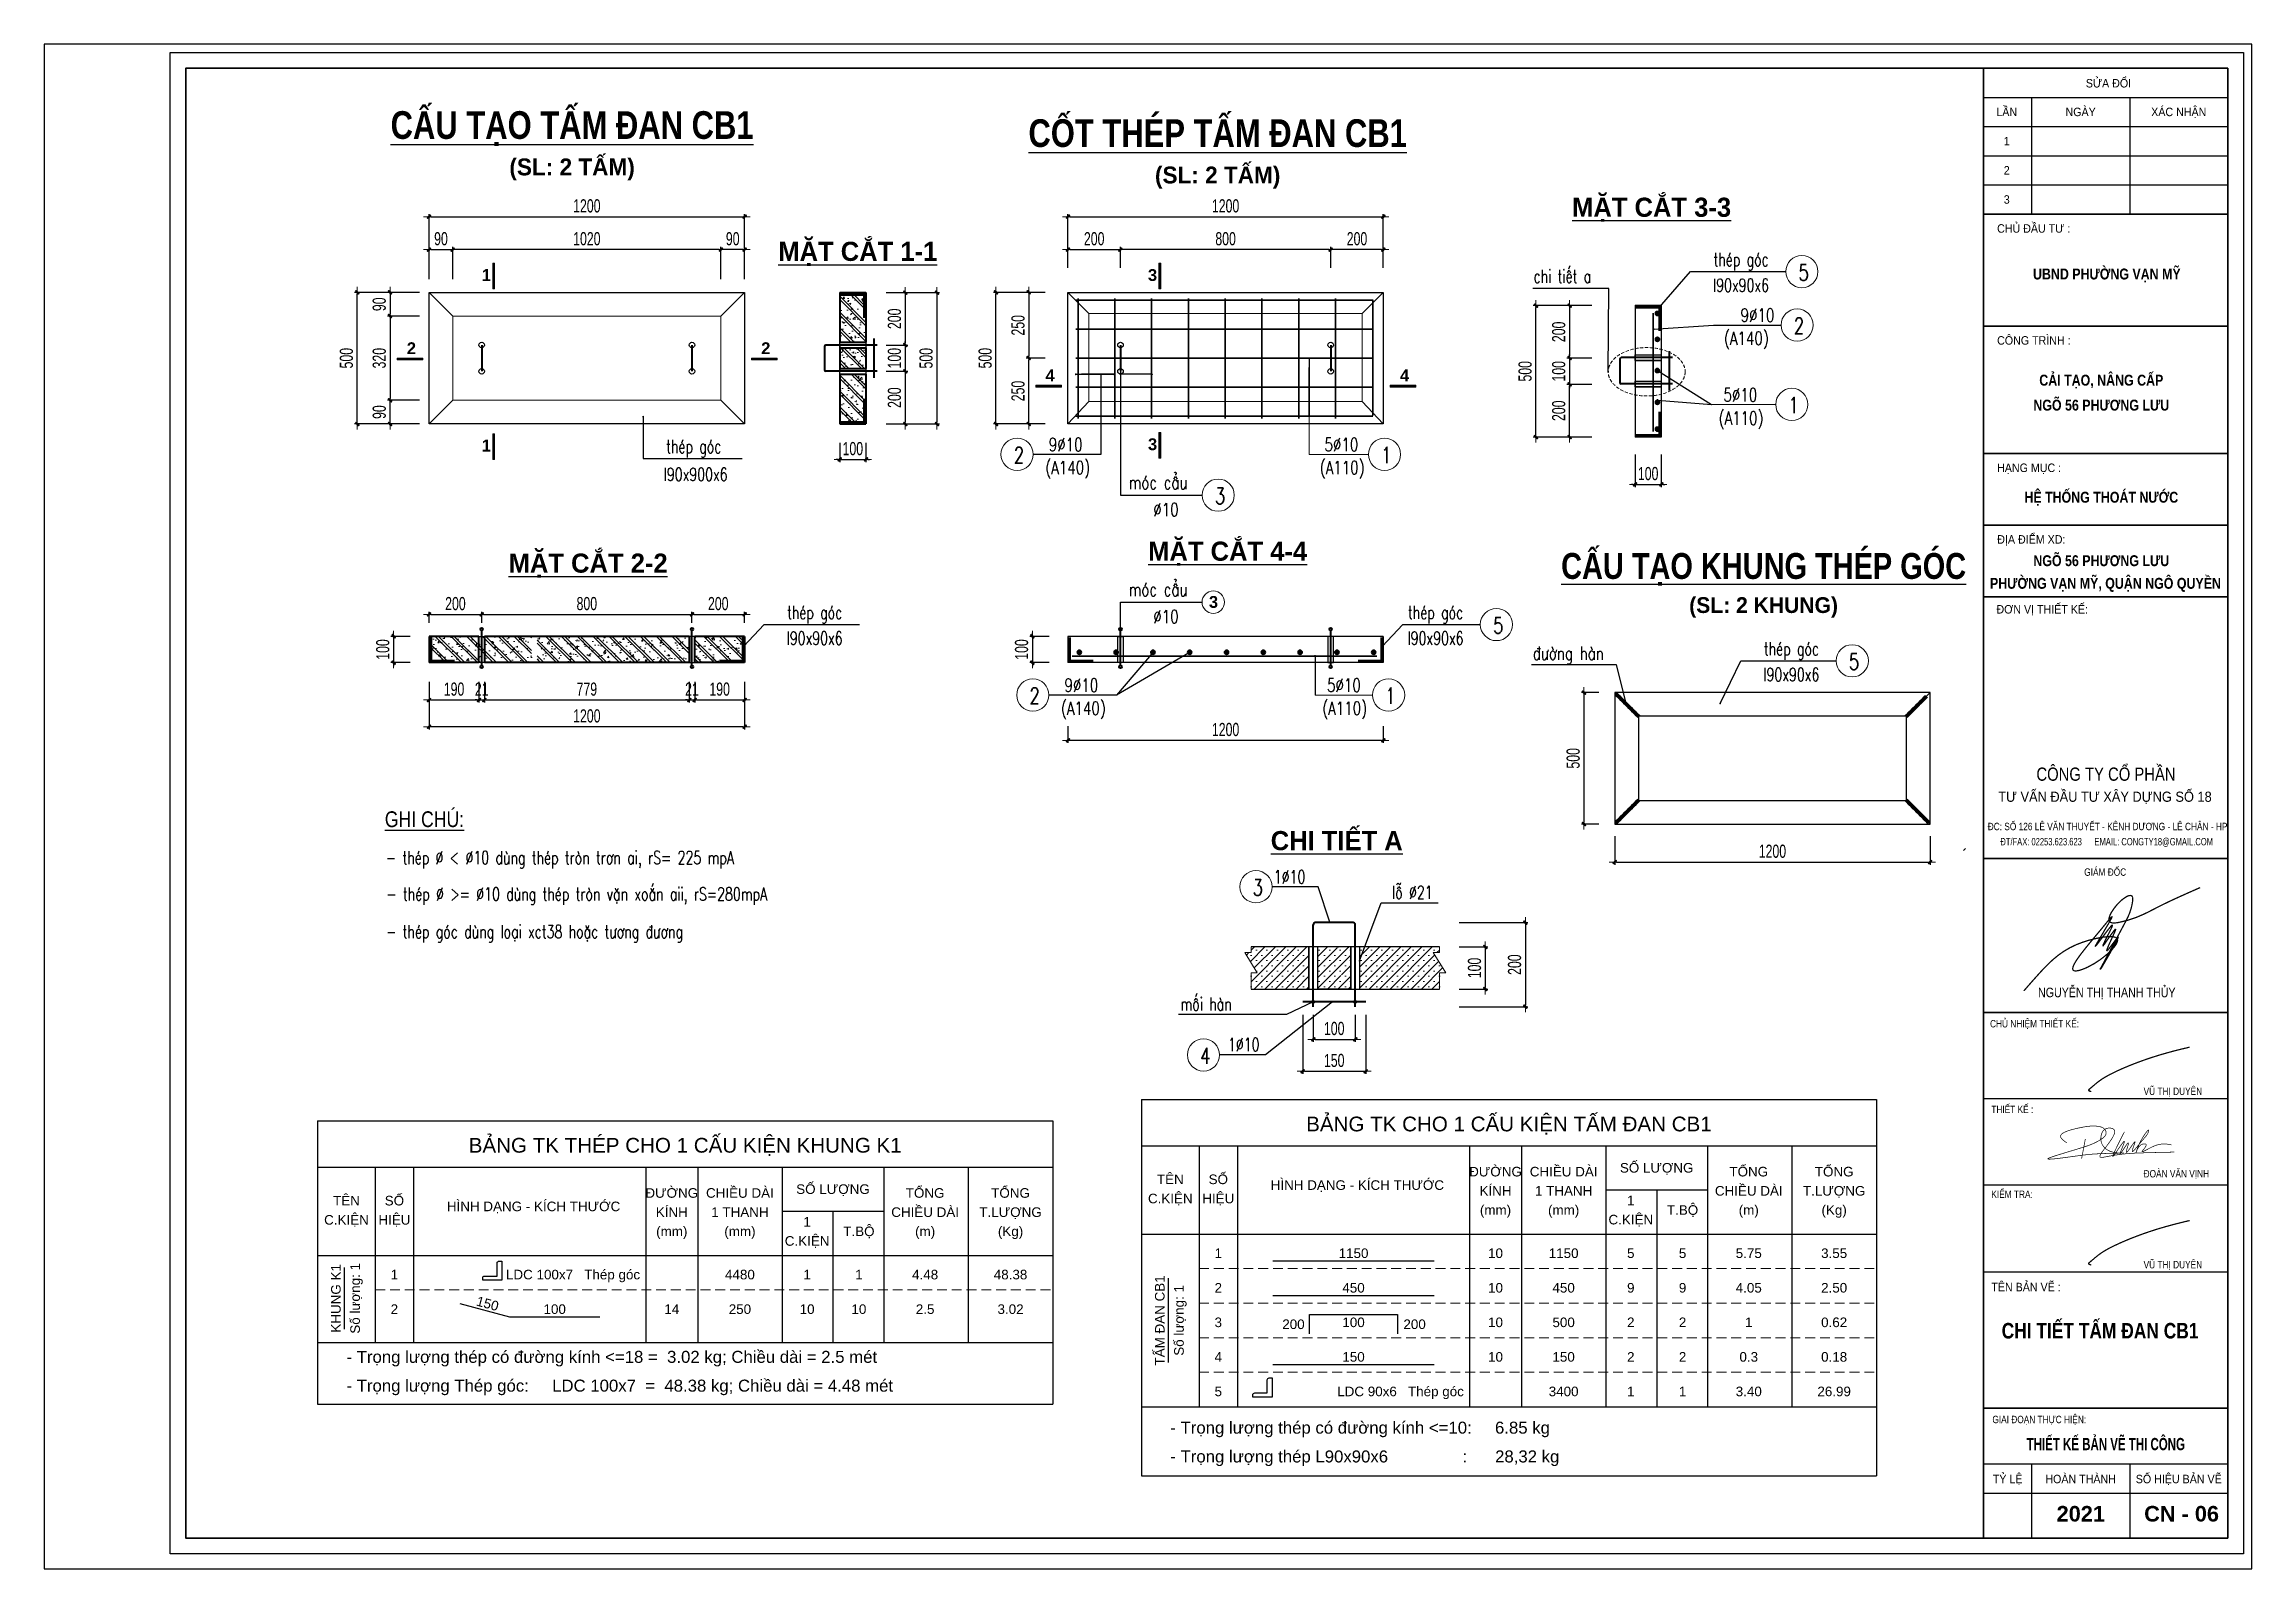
# Model space of a CAD drawing. Header units: inches. Extents: x -676 to 53517, y -16349 to 46516.
# Drawn here: x 43641 to 52041, y -9546 to -3748 of the extents above; entities that cross this region are included whole.
import ezdxf
from ezdxf.enums import TextEntityAlignment as Align

# ---------------------------------------------------------------- set-up
doc = ezdxf.new("R2010")
doc.units = ezdxf.units.IN
doc.header["$MEASUREMENT"] = 0
doc.linetypes.add('HIDDEN', pattern=[0.375, 0.25, -0.125])
for name, color, linetype, lineweight in [('2 - Text2', 2, 'Continuous', 20), ('39 - Net manh', 39, 'Continuous', 18), ('4 - Cat BT', 4, 'Continuous', 35), ('dim', 144, 'Continuous', 13), ('EG Text1', 3, 'Continuous', 20), ('ISO', 153, 'Continuous', 13), ('LC Dim', 8, 'Continuous', 18), ('LC Hatch', 252, 'Continuous', 9), ('LC ISO', 153, 'Continuous', 13), ('LC MANH DUT', 35, 'HIDDEN', 5), ('LC Net dam 1', 30, 'Continuous', 30), ('LC Net dam2', 6, 'Continuous', 40), ('LC Net manh', 9, 'Continuous', 5), ('LC Net thay', 7, 'Continuous', 25), ('LC Text1', 3, 'Continuous', 20), ('LC Text2', 7, 'Continuous', 25), ('net manh', 67, 'Continuous', 13), ('THEP', 1, 'Continuous', 35), ('THEPDOC', 1, 'Continuous', 40), ('WALL', 31, 'Continuous', 35)]:
    doc.layers.add(name, color=color, linetype=linetype, lineweight=lineweight)
for name, color, linetype in [('BT7-THAY', 7, 'Continuous'), ('duong han', 112, 'Continuous'), ('ENTTNTHIETKE1', 2, 'Continuous'), ('GHICHU', 7, 'Continuous'), ('KHUNGTEN', 5, 'Continuous'), ('T.bao', 6, 'Continuous'), ('TXT', 5, 'Continuous')]:
    doc.layers.add(name, color=color, linetype=linetype)
doc.styles.add('EG 1', font='')
doc.styles.add('EG Huy', font='vnsimli.shx', dxfattribs={"width": 0.75})
doc.styles.add('Hoa', font='micross.ttf')
doc.styles.add('HOATBIF', font='hoatbif.shx', dxfattribs={"width": 0.7})
doc.styles.add('LC 1', font='')
doc.styles.add('LC 3', font='vnsimli.shx', dxfattribs={"width": 0.75})
doc.styles.add('LC3', font='', dxfattribs={"width": 0.8})
doc.styles.add('style1', font='')
doc.styles.add('T2', font='', dxfattribs={"width": 0.8})
doc.styles.add('Ten ban ve', font='', dxfattribs={"height": 500})
doc.styles.add('THANG2', font='')
doc.styles.add('THUONG', font='', dxfattribs={"height": 40})
doc.styles.add('VnAvantH-B', font='')
doc.styles.get('EG 1').set_extended_font_data('.VnAvantH', bold=True)
doc.styles.get('LC 1').set_extended_font_data('.VnAvantH', bold=True)
doc.styles.get('LC3').set_extended_font_data('.VnArialH', bold=True)
doc.styles.get('style1').set_extended_font_data('.VnAvantH')
doc.styles.get('T2').set_extended_font_data('.VnArialH')
doc.styles.get('Ten ban ve').set_extended_font_data('.VnHelvetInsH', bold=True)
doc.styles.get('THANG2').set_extended_font_data('.VnHelvetInsH', bold=True)
doc.styles.get('THUONG').set_extended_font_data('.VnArial')
doc.styles.get('VnAvantH-B').set_extended_font_data('.VnAvantH', bold=True)
doc.dimstyles.new('1-100(1-25)', dxfattribs={"dimscale": 25, "dimtxt": 2.5, "dimasz": 0.35, "dimexe": 0.5, "dimexo": 0, "dimgap": 0.8, "dimtad": 1, "dimdec": 0, "dimzin": 0, "dimdsep": 46, "dimtxsty": 'HOATBIF', "dimblk1": 'DOT', "dimblk2": 'DOT', "dimsah": 1, "dimcen": -1, "dimdle": 1, "dimclrd": 256, "dimclre": 256, "dimclrt": 4, "dimadec": 3, "dimazin": 2, "dimtfac": 0.333333, "dimtdec": 0, "dimtix": 1, "dimtmove": 2, "dimatfit": 3, "dimldrblk": 'DOT', "dimfxl": 1, "dimtvp": 0.833333, "dimtolj": 1, "dimtzin": 0, "dimarcsym": 0})

msp = doc.modelspace()

# ---------------------------------------------------------------- texts
at = {"layer": 'EG Text1', "color": 3, "style": 'EG Huy'}
for s, width, p in [('thÐp gãc', 0.7, (49993.1, -4591.8, 0)), ('l90x90x6', 0.7, (49991.3, -4689.7, 0)), ('9%%C10', 0.75, (50096.3, -4803.7, 0)), ('(A140)', 0.75, (50032.8, -4891.4, 0)), ('5%%C10', 0.75, (50030.9, -5106.3, 0)), ('(A110)', 0.75, (50012.6, -5195.1, 0)), ('thÐp gãc', 0.7, (46008.1, -5303, 0)), ('9%%C10', 0.75, (47463.8, -5295.5, 0)), ('5%%C10', 0.75, (48513.2, -5295.5, 0)), ('l90x900x6', 0.7, (45998.8, -5408.9, 0)), ('(A140)', 0.75, (47450.5, -5383.2, 0)), ('mãc cÈu', 0.75, (47768.1, -5439.8, 0)), ('(A110)', 0.75, (48494.9, -5383.2, 0)), ('%%C10', 0.75, (47861.5, -5543, 0)), ('mãc cÈu', 0.75, (47768.1, -5846.7, 0)), ('thÐp gãc', 0.7, (46468.2, -5934, 0)), ('%%C10', 0.75, (47861.5, -5949.8, 0)), ('thÐp gãc', 0.7, (48830.8, -5934, 0)), ('l90x90x6', 0.7, (46466.4, -6031.9, 0)), ('l90x90x6', 0.7, (48829, -6031.9, 0)), ('®\xadêng hµn', 0.75, (49305.5, -6089.2, 0)), ('thÐp gãc', 0.7, (50184.7, -6072.1, 0)), ('l90x90x6', 0.7, (50182.9, -6169.9, 0)), ('9%%C10', 0.75, (47523.5, -6210.7, 0)), ('5%%C10', 0.75, (48522.7, -6210.7, 0)), ('(A140)', 0.75, (47510.2, -6298.4, 0)), ('(A110)', 0.75, (48504.4, -6298.4, 0))]:
    msp.add_text(s, height=50, dxfattribs=dict(at, width=width)).set_placement(p)
at = {"layer": 'GHICHU', "color": 0, "style": 'THANG2', "width": 0.8}
msp.add_text('CHI TIÕT TÊM §AN CB1', height=59.126, dxfattribs=at).set_placement((51463.9, -8670.3, 0), align=Align.CENTER)
at = {"layer": 'GHICHU', "color": 0, "style": 'THANG2'}
for s, p in [('2021', (51390.5, -9366.3, 0)), ('cN - 06', (51774.1, -9366.3, 0))]:
    msp.add_text(s, height=59.13, dxfattribs=at).set_placement(p, align=Align.CENTER)
at = {"layer": 'LC Text1', "color": 3, "style": 'LC 3', "width": 0.7}
for s, p in [('chi tiÕt a', (49308.5, -4655.5, 0)), ('- thÐp %%C < %%C10 dïng thÐp trßn tr¬n ai, rS= 225 mpA', (44941.7, -6866.4, 0)), ('- thÐp %%C >= %%C10 dïng thÐp trßn vÆn xo¾n aii, rS=280mpA', (44943.6, -7004.7, 0)), ('1%%C10', (48320.2, -6939.8, 0)), ('lç %%C21', (48769.9, -6998.7, 6.4)), ('- thÐp gãc dïng lo¹i xct38 hoÆc t\xad¬ng ®\xad¬ng', (44942.6, -7147.9, 0)), ('mèi hµn', (47964.9, -7423, 0)), ('1%%C10', (48145.8, -7577, 0))]:
    msp.add_text(s, height=50, dxfattribs=at).set_placement(p)
at = {"layer": 'LC Text1', "style": 'Hoa'}
for s, height, p in [('1', 36.5, (48108.9, -8375.2, 0)), ('1150', 36.5, (48623.5, -8375.2, 0)), ('10', 36.5, (49163.7, -8375.2, 0)), ('1150', 36.5, (49422.9, -8375.2, 0)), ('5', 36.5, (49678.4, -8375.2, 0)), ('5', 36.5, (49875.5, -8375.2, 0)), ('5.75', 36.5, (50127.3, -8375.2, 0)), ('3.55', 36.5, (50452.2, -8375.2, 0)), ('1', 36.5, (44974.2, -8456.4, 0)), ('2', 36.5, (48108.9, -8506.6, 0)), ('450', 36.5, (48623.5, -8506.6, 0)), ('10', 36.5, (49163.7, -8506.6, 0)), ('450', 36.5, (49422.9, -8506.6, 0)), ('9', 36.5, (49678.4, -8506.6, 0)), ('9', 36.5, (49875.5, -8506.6, 0)), ('4.05', 36.5, (50127.3, -8506.6, 0)), ('2.50', 36.5, (50452.2, -8506.6, 0)), ('2', 36.5, (44974.2, -8587.9, 0)), ('100', 36.51, (45584, -8587.9, 0)), ('14', 36.51, (46029.5, -8587.9, 0)), ('3', 36.5, (48108.9, -8638, 0)), ('100', 36.5, (48623.5, -8638, 0)), ('10', 36.5, (49163.7, -8638, 0)), ('4', 36.5, (48108.9, -8769.4, 0)), ('150', 36.5, (48623.5, -8769.4, 0)), ('10', 36.5, (49163.7, -8769.4, 0)), ('150', 36.5, (49422.9, -8769.4, 0)), ('2', 36.5, (49678.4, -8769.4, 0)), ('2', 36.5, (49875.5, -8769.4, 0)), ('0.3', 36.5, (50127.3, -8769.4, 0)), ('0.18', 36.5, (50452.2, -8769.4, 0)), ('5', 36.5, (48108.9, -8900.8, 0))]:
    msp.add_text(s, height=height, dxfattribs=at).set_placement(p, align=Align.BOTTOM_CENTER)
at = {"layer": 'LC Text1', "color": 7, "style": 'Hoa'}
for s, height, p in [('LDC 100x7   Thép góc', 36.514, (45909, -8456.4, 0)), ('LDC 90x6   Thép góc', 36.5, (49043.3, -8900.8, 0))]:
    msp.add_text(s, height=height, dxfattribs=at).set_placement(p, align=Align.BOTTOM_RIGHT)
for s, height, p in [('4480', 36.51, (46288.8, -8456.4, 0)), ('1', 36.5, (46544.4, -8456.4, 0)), ('1', 36.5, (46741.5, -8456.4, 0)), ('4.48', 36.51, (46993.5, -8456.4, 0)), ('48.38', 36.51, (47318.5, -8456.4, 0)), ('250', 36.51, (46288.8, -8587.9, 0)), ('10', 36.51, (46544.4, -8587.9, 0)), ('10', 36.51, (46741.5, -8587.9, 0)), ('2.5', 36.51, (46993.5, -8587.9, 0)), ('3.02', 36.51, (47318.5, -8587.9, 0)), ('500', 36.5, (49422.9, -8638, 0)), ('2', 36.5, (49678.4, -8638, 0)), ('2', 36.5, (49875.5, -8638, 0)), ('1', 36.5, (50127.3, -8638, 0)), ('0.62', 36.5, (50452.2, -8638, 0)), ('3400', 36.5, (49422.9, -8900.8, 0)), ('1', 36.5, (49678.4, -8900.8, 0)), ('1', 36.5, (49875.5, -8900.8, 0)), ('3.40', 36.5, (50127.3, -8900.8, 0)), ('26.99', 36.5, (50452.2, -8900.8, 0))]:
    msp.add_text(s, height=height, dxfattribs=at).set_placement(p, align=Align.BOTTOM_CENTER)
at = {"layer": 'LC Text1', "style": 'Hoa'}
msp.add_text('150', height=36.51, rotation=345, dxfattribs=at).set_placement((45321.1, -8565.9, 0), align=Align.BOTTOM_CENTER)
msp.add_text('200', height=36.5, dxfattribs=at).set_placement((48437.4, -8645.3, 0), align=Align.BOTTOM_RIGHT)
msp.add_text('200', height=36.5, dxfattribs=at).set_placement((48813.3, -8645.3, 0), align=Align.BOTTOM_LEFT)
at = {"layer": 'LC Text2', "ltscale": 0.2, "style": 'Ten ban ve'}
for s, p in [('1', (45306.4, -4648.5, 0)), ('3', (47841.3, -4648.4, 0)), ('2', (45021.3, -4926.8, 0)), ('2', (46369.8, -4926.8, 0)), ('4', (47451.7, -5030.2, 0)), ('4', (48800.3, -5030.2, 0)), ('1', (45306.4, -5297, 0)), ('3', (47841.3, -5291.9, 0))]:
    msp.add_text(s, height=45.1, dxfattribs=at).set_placement(p)
at = {"layer": 'LC Text2', "ltscale": 100, "style": 'LC 3', "width": 0.75}
for s, p in [('5', (50316.8, -4646.6, -2.2)), ('2', (50298.8, -4849.7, -2.2)), ('1', (50278.6, -5151.5, 0)), ('2', (47330.8, -5341.5, 0)), ('1', (48728.8, -5341.5, -2.2)), ('3', (48096, -5496.7, -2.2)), ('5', (49154.5, -5988.8, -2.2)), ('5', (50508.4, -6126.8, -2.2)), ('2', (47390.5, -6256.7, 0)), ('1', (48744.3, -6256.7, -2.2)), ('3', (48239.8, -6985.9, -6.4)), ('4', (48039.9, -7625.6, -6.4))]:
    msp.add_text(s, height=61.1, dxfattribs=at).set_placement(p)
at = {"layer": 'LC Text2', "ltscale": 0.2, "style": 'Ten ban ve'}
msp.add_text('3', height=45, dxfattribs=at).set_placement((48090.7, -5891.6, 0), align=Align.CENTER)
at = {"layer": 'LC Text2', "style": 'T2', "width": 0.8}
msp.add_text('%%Ughi chó:', height=60, dxfattribs=at).set_placement((44937.6, -6725.4, 0))
at = {"layer": 'LC Text2', "color": 4, "style": 'Hoa'}
for s, p in [('BẢNG TK CHO 1 CẤU KIỆN TẤM ĐAN CB1', (49214.8, -7882.5, 0)), ('BẢNG TK THÉP CHO 1 CẤU KIỆN KHUNG K1', (46080.6, -7963.5, 0))]:
    msp.add_text(s, height=56, dxfattribs=at).set_placement(p, align=Align.CENTER)
at = {"layer": 'LC Text2'}
for s, height, style, p in [('TÊN', 36.5, 'Hoa', (47926.4, -8083.2, 0)), ('SỐ', 36.5, 'Hoa', (48108.9, -8083.2, 0)), ('HÌNH DẠNG - KÍCH THƯỚC', 36.5, 'Hoa', (48638.1, -8105.1, 0)), ('ĐƯỜNG', 36.5, 'Hoa', (49163.7, -8054, 0)), ('CHIỀU DÀI', 36.5, 'Hoa', (49422.9, -8054, 0)), ('SỐ LƯỢNG', 36.5, 'Hoa', (49776.9, -8039.4, 0)), ('TỔNG', 36.5, 'Hoa', (50127.3, -8054, 0)), ('TỔNG', 36.5, 'Hoa', (50452.2, -8054, 0)), ('TÊN', 36.51, 'Hoa', (44791.7, -8164.3, 0)), ('SỐ', 36.51, 'Hoa', (44974.2, -8164.3, 0)), ('HÌNH DẠNG - KÍCH THƯỚC', 36.514, 'Hoa', (45503.7, -8186.2, 0)), ('ĐƯỜNG', 36.51, 'Hoa', (46029.5, -8135.1, 0)), ('CHIỀU DÀI', 36.51, 'Hoa', (46288.8, -8135.1, 0)), ('SỐ LƯỢNG', 36.51, 'Hoa', (46642.9, -8120.5, 0)), ('TỔNG', 36.51, 'Hoa', (46993.5, -8135.1, 0)), ('TỔNG', 36.51, 'Hoa', (47318.5, -8135.1, 0)), ('C.KIỆN', 36.5, 'Hoa', (47926.4, -8156.2, 0)), ('HIỆU', 36.5, 'Hoa', (48108.9, -8156.2, 0)), ('KÍNH', 36.5, 'Hoa', (49163.7, -8127, 0)), ('1 THANH', 36.5, 'Hoa', (49422.9, -8127, 0)), ('1', 36.5, 'Hoa', (49678.4, -8163.5, 0)), ('CHIỀU DÀI', 36.5, 'Hoa', (50127.3, -8127, 0)), ('T.LƯỢNG', 36.5, 'Hoa', (50452.2, -8127, 0)), ('C.KIỆN', 36.51, 'Hoa', (44791.7, -8237.3, 0)), ('HIỆU', 36.51, 'Hoa', (44974.2, -8237.3, 0)), ('KÍNH', 36.51, 'Hoa', (46029.5, -8208.1, 0)), ('1 THANH', 36.51, 'Hoa', (46288.8, -8208.1, 0)), ('1', 36.5, 'Hoa', (46544.4, -8244.6, 0)), ('CHIỀU DÀI', 36.51, 'Hoa', (46993.5, -8208.1, 0)), ('T.LƯỢNG', 36.51, 'Hoa', (47318.5, -8208.1, 0)), ('(mm)', 36.5, 'THUONG', (49163.7, -8200, 0)), ('(mm)', 36.5, 'THUONG', (49422.9, -8200, 0)), ('C.KIỆN', 36.5, 'Hoa', (49678.4, -8236.5, 0)), ('T.BỘ', 36.5, 'Hoa', (49875.5, -8200, 0)), ('(m)', 36.5, 'THUONG', (50127.3, -8200, 0)), ('(Kg)', 36.5, 'THUONG', (50452.2, -8200, 0)), ('(mm)', 36.51, 'THUONG', (46029.5, -8281.1, 0)), ('(mm)', 36.51, 'THUONG', (46288.8, -8281.1, 0)), ('C.KIỆN', 36.51, 'Hoa', (46544.4, -8317.6, 0)), ('T.BỘ', 36.51, 'Hoa', (46741.5, -8281.1, 0)), ('(m)', 36.51, 'THUONG', (46993.5, -8281.1, 0)), ('(Kg)', 36.51, 'THUONG', (47318.5, -8281.1, 0))]:
    msp.add_text(s, height=height, dxfattribs=dict(at, style=style)).set_placement(p, align=Align.CENTER)
at = {"layer": 'LC Text2', "style": 'Hoa'}
for s, height, p in [('KHUNG K1', 36.51, (44769.8, -8517.6, 0)), ('Số lượng: 1', 36.514, (44842.8, -8517.6, 0)), ('TẤM ĐAN CB1', 36.5, (47904.5, -8601.5, 0)), ('Số lượng: 1', 36.5, (47977.5, -8601.5, 0))]:
    msp.add_text(s, height=height, rotation=90.00021, dxfattribs=at).set_placement(p, align=Align.CENTER)
for s, height, p in [('- Trọng lượng thép có đường kính <=18 =  3.02 kg; Chiều dài = 2.5 mét', 45.643, (44791.7, -8762.9, 0)), ('- Trọng lượng Thép góc:     LDC 100x7  =  48.38 kg; Chiều dài = 4.48 mét', 45.643, (44791.7, -8872.4, 0)), ('- Trọng lượng thép có đường kính <=10:     6.85 kg', 45.625, (47926.4, -9032.2, 0)), ('- Trọng lượng thép L90x90x6                :      28,32 kg', 45.625, (47926.4, -9141.7, 0))]:
    msp.add_text(s, height=height, dxfattribs=at).set_placement(p)

# ---------------------------------------------------------------- blocks, each defined once
blk = doc.blocks.new('DOT')
at = {"layer": 'LC Dim'}
blk.add_line((-3, 0), (3, 0), dxfattribs=at)
at = {"layer": 'LC Dim', "color": 4}
blk.add_line((-1, -1), (1, 1), dxfattribs=at)
blk.add_lwpolyline([(0.5, 1), (-1, -0.5), (-0.5, -1), (1, 0.5)], close=True, dxfattribs=at)
blk = doc.blocks.new('*D846')
at = {"layer": 'Defpoints', "color": 0, "transparency": 16777216}
for p in [(46306.3, -4404.1), (45106.3, -4641.1), (46306.3, -4641.1)]:
    blk.add_point(p, dxfattribs=at)
at = {"layer": 'LC Dim', "lineweight": -2, "transparency": 16777216}
for p, q in [((45106.3, -4641.1), (45106.3, -4394.1)), ((45113.3, -4404.1), (46299.3, -4404.1)), ((46306.3, -4641.1), (46306.3, -4394.1))]:
    blk.add_line(p, q, dxfattribs=at)
at = {"layer": 'LC Dim', "lineweight": -2, "transparency": 16777216, "xscale": 7, "yscale": 7, "zscale": 7, "rotation": 180}
blk.add_blockref('DOT', (45106.3, -4404.1), dxfattribs=at)
at = {"layer": 'LC Dim', "lineweight": -2, "transparency": 16777216, "xscale": 7, "yscale": 7, "zscale": 7}
blk.add_blockref('DOT', (46306.3, -4404.1), dxfattribs=at)
at = {"layer": 'LC Dim', "color": 4, "transparency": 16777216, "insert": (45706.3, -4363.1), "char_height": 50, "attachment_point": 5, "style": 'HOATBIF'}
blk.add_mtext('\\A1;1200', dxfattribs=at)
blk = doc.blocks.new('_Dot')
at = {"color": 0, "linetype": 'ByBlock', "lineweight": -2}
blk.add_line((-0.5, 0), (-1, 0), dxfattribs=at)
at = {"color": 0, "linetype": 'ByBlock', "const_width": 0.5}
blk.add_lwpolyline([(-0.25, 0, 1), (0.25, 0, 1)], format="xyb", close=True, dxfattribs=at)
blk = doc.blocks.new('*D847')
at = {"layer": 'Defpoints', "color": 0, "transparency": 16777216}
for p in [(45196.3, -4529.1), (45106.3, -4641.1), (45196.3, -4641.1)]:
    blk.add_point(p, dxfattribs=at)
at = {"layer": 'LC Dim', "lineweight": -2, "transparency": 16777216}
for p, q in [((45106.3, -4641.1), (45106.3, -4519.1)), ((45113.3, -4529.1), (45189.3, -4529.1)), ((45196.3, -4641.1), (45196.3, -4519.1))]:
    blk.add_line(p, q, dxfattribs=at)
at = {"layer": 'LC Dim', "lineweight": -2, "transparency": 16777216, "xscale": 7, "yscale": 7, "zscale": 7, "rotation": 180}
blk.add_blockref('DOT', (45106.3, -4529.1), dxfattribs=at)
at = {"layer": 'LC Dim', "lineweight": -2, "transparency": 16777216, "xscale": 7, "yscale": 7, "zscale": 7}
blk.add_blockref('DOT', (45196.3, -4529.1), dxfattribs=at)
at = {"layer": 'LC Dim', "color": 4, "transparency": 16777216, "insert": (45151.3, -4488.1), "char_height": 50, "attachment_point": 5, "style": 'HOATBIF'}
blk.add_mtext('\\A1;90', dxfattribs=at)
blk = doc.blocks.new('*D848')
at = {"layer": 'Defpoints', "color": 0, "transparency": 16777216}
for p in [(46216.3, -4529.1), (46216.3, -4641.1), (46306.3, -4641.1)]:
    blk.add_point(p, dxfattribs=at)
at = {"layer": 'LC Dim', "lineweight": -2, "transparency": 16777216}
for p, q in [((46216.3, -4641.1), (46216.3, -4519.1)), ((46299.3, -4529.1), (46223.3, -4529.1)), ((46306.3, -4641.1), (46306.3, -4519.1))]:
    blk.add_line(p, q, dxfattribs=at)
at = {"layer": 'LC Dim', "lineweight": -2, "transparency": 16777216, "xscale": 7, "yscale": 7, "zscale": 7, "rotation": 180}
blk.add_blockref('DOT', (46216.3, -4529.1), dxfattribs=at)
at = {"layer": 'LC Dim', "lineweight": -2, "transparency": 16777216, "xscale": 7, "yscale": 7, "zscale": 7}
blk.add_blockref('DOT', (46306.3, -4529.1), dxfattribs=at)
at = {"layer": 'LC Dim', "color": 4, "transparency": 16777216, "insert": (46261.3, -4488.1), "char_height": 50, "attachment_point": 5, "style": 'HOATBIF'}
blk.add_mtext('\\A1;90', dxfattribs=at)
blk = doc.blocks.new('*D849')
at = {"layer": 'Defpoints', "color": 0, "transparency": 16777216}
for p in [(45196.3, -4529.1), (45196.3, -4641.1), (46216.3, -4641.1)]:
    blk.add_point(p, dxfattribs=at)
at = {"layer": 'LC Dim', "lineweight": -2, "transparency": 16777216}
for p, q in [((45196.3, -4641.1), (45196.3, -4519.1)), ((46209.3, -4529.1), (45203.3, -4529.1)), ((46216.3, -4641.1), (46216.3, -4519.1))]:
    blk.add_line(p, q, dxfattribs=at)
at = {"layer": 'LC Dim', "lineweight": -2, "transparency": 16777216, "xscale": 7, "yscale": 7, "zscale": 7, "rotation": 180}
blk.add_blockref('DOT', (45196.3, -4529.1), dxfattribs=at)
at = {"layer": 'LC Dim', "lineweight": -2, "transparency": 16777216, "xscale": 7, "yscale": 7, "zscale": 7}
blk.add_blockref('DOT', (46216.3, -4529.1), dxfattribs=at)
at = {"layer": 'LC Dim', "color": 4, "transparency": 16777216, "insert": (45706.3, -4488.1), "char_height": 50, "attachment_point": 5, "style": 'HOATBIF'}
blk.add_mtext('\\A1;1020', dxfattribs=at)
blk = doc.blocks.new('*D850')
at = {"layer": 'Defpoints', "color": 0, "transparency": 16777216}
for p in [(44832.6, -4692.1), (45069.5, -4692.1), (45069.5, -5192.1)]:
    blk.add_point(p, dxfattribs=at)
at = {"layer": 'LC Dim', "lineweight": -2, "transparency": 16777216}
for p, q in [((45069.5, -4692.1), (44822.6, -4692.1)), ((44832.6, -5185.1), (44832.6, -4699.1)), ((45069.5, -5192.1), (44822.6, -5192.1))]:
    blk.add_line(p, q, dxfattribs=at)
at = {"layer": 'LC Dim', "lineweight": -2, "transparency": 16777216, "xscale": 7, "yscale": 7, "zscale": 7}
for p, rotation in [((44832.6, -4692.1), 90), ((44832.6, -5192.1), 270)]:
    blk.add_blockref('DOT', p, dxfattribs=dict(at, rotation=rotation))
at = {"layer": 'LC Dim', "color": 4, "transparency": 16777216, "insert": (44791.6, -4942.1), "char_height": 50, "attachment_point": 5, "rotation": 90, "style": 'HOATBIF'}
blk.add_mtext('\\A1;500', dxfattribs=at)
blk = doc.blocks.new('*D851')
at = {"layer": 'Defpoints', "color": 0, "transparency": 16777216}
for p in [(44957.6, -5102.1), (45069.5, -5102.1), (45069.5, -5192.1)]:
    blk.add_point(p, dxfattribs=at)
at = {"layer": 'LC Dim', "lineweight": -2, "transparency": 16777216}
for p, q in [((45069.5, -5102.1), (44947.6, -5102.1)), ((44957.6, -5185.1), (44957.6, -5109.1)), ((45069.5, -5192.1), (44947.6, -5192.1))]:
    blk.add_line(p, q, dxfattribs=at)
at = {"layer": 'LC Dim', "lineweight": -2, "transparency": 16777216, "xscale": 7, "yscale": 7, "zscale": 7}
for p, rotation in [((44957.6, -5102.1), 90), ((44957.6, -5192.1), 270)]:
    blk.add_blockref('DOT', p, dxfattribs=dict(at, rotation=rotation))
at = {"layer": 'LC Dim', "color": 4, "transparency": 16777216, "insert": (44916.6, -5147.1), "char_height": 50, "attachment_point": 5, "rotation": 90, "style": 'HOATBIF'}
blk.add_mtext('\\A1;90', dxfattribs=at)
blk = doc.blocks.new('*D852')
at = {"layer": 'Defpoints', "color": 0, "transparency": 16777216}
for p in [(45069.5, -4692.1), (44957.6, -4782.1), (45069.5, -4782.1)]:
    blk.add_point(p, dxfattribs=at)
at = {"layer": 'LC Dim', "lineweight": -2, "transparency": 16777216}
for p, q in [((45069.5, -4692.1), (44947.6, -4692.1)), ((44957.6, -4699.1), (44957.6, -4775.1)), ((45069.5, -4782.1), (44947.6, -4782.1))]:
    blk.add_line(p, q, dxfattribs=at)
at = {"layer": 'LC Dim', "lineweight": -2, "transparency": 16777216, "xscale": 7, "yscale": 7, "zscale": 7}
for p, rotation in [((44957.6, -4692.1), 90), ((44957.6, -4782.1), 270)]:
    blk.add_blockref('DOT', p, dxfattribs=dict(at, rotation=rotation))
at = {"layer": 'LC Dim', "color": 4, "transparency": 16777216, "insert": (44916.6, -4737.1), "char_height": 50, "attachment_point": 5, "rotation": 90, "style": 'HOATBIF'}
blk.add_mtext('\\A1;90', dxfattribs=at)
blk = doc.blocks.new('*D853')
at = {"layer": 'Defpoints', "color": 0, "transparency": 16777216}
for p in [(45069.5, -4782.1), (44957.6, -5102.1), (45069.5, -5102.1)]:
    blk.add_point(p, dxfattribs=at)
at = {"layer": 'LC Dim', "lineweight": -2, "transparency": 16777216}
for p, q in [((45069.5, -4782.1), (44947.6, -4782.1)), ((44957.6, -4789.1), (44957.6, -5095.1)), ((45069.5, -5102.1), (44947.6, -5102.1))]:
    blk.add_line(p, q, dxfattribs=at)
at = {"layer": 'LC Dim', "lineweight": -2, "transparency": 16777216, "xscale": 7, "yscale": 7, "zscale": 7}
for p, rotation in [((44957.6, -4782.1), 90), ((44957.6, -5102.1), 270)]:
    blk.add_blockref('DOT', p, dxfattribs=dict(at, rotation=rotation))
at = {"layer": 'LC Dim', "color": 4, "transparency": 16777216, "insert": (44916.6, -4942.1), "char_height": 50, "attachment_point": 5, "rotation": 90, "style": 'HOATBIF'}
blk.add_mtext('\\A1;320', dxfattribs=at)
blk = doc.blocks.new('*D854')
at = {"layer": 'Defpoints', "color": 0, "transparency": 16777216}
for p in [(46668.4, -5264), (46768.4, -5264), (46768.4, -5327.3)]:
    blk.add_point(p, dxfattribs=at)
at = {"layer": 'LC Dim', "lineweight": -2, "transparency": 16777216}
for p, q in [((46668.4, -5264), (46668.4, -5337.3)), ((46768.4, -5264), (46768.4, -5337.3)), ((46661.4, -5327.3), (46654.4, -5327.3)), ((46668.4, -5327.3), (46768.4, -5327.3)), ((46775.4, -5327.3), (46782.4, -5327.3))]:
    blk.add_line(p, q, dxfattribs=at)
at = {"layer": 'LC Dim', "lineweight": -2, "transparency": 16777216, "xscale": 7, "yscale": 7, "zscale": 7}
blk.add_blockref('DOT', (46668.4, -5327.3), dxfattribs=at)
at = {"layer": 'LC Dim', "lineweight": -2, "transparency": 16777216, "xscale": 7, "yscale": 7, "zscale": 7, "rotation": 180}
blk.add_blockref('DOT', (46768.4, -5327.3), dxfattribs=at)
at = {"layer": 'LC Dim', "color": 4, "transparency": 16777216, "insert": (46718.4, -5286.3), "char_height": 50, "attachment_point": 5, "style": 'HOATBIF'}
blk.add_mtext('\\A1;100', dxfattribs=at)
blk = doc.blocks.new('*D817')
at = {"layer": 'Defpoints', "color": 0, "transparency": 16777216}
for p in [(45034.4, -6000), (44971.1, -6100), (45034.4, -6100)]:
    blk.add_point(p, dxfattribs=at)
at = {"layer": 'LC Dim', "lineweight": -2, "transparency": 16777216}
for p, q in [((45034.4, -6000), (44961.1, -6000)), ((44971.1, -5993), (44971.1, -5986)), ((44971.1, -6000), (44971.1, -6100)), ((45034.4, -6100), (44961.1, -6100)), ((44971.1, -6107), (44971.1, -6114))]:
    blk.add_line(p, q, dxfattribs=at)
at = {"layer": 'LC Dim', "lineweight": -2, "transparency": 16777216, "xscale": 7, "yscale": 7, "zscale": 7}
for p, rotation in [((44971.1, -6000), 270), ((44971.1, -6100), 90)]:
    blk.add_blockref('DOT', p, dxfattribs=dict(at, rotation=rotation))
at = {"layer": 'LC Dim', "color": 4, "transparency": 16777216, "insert": (44930.1, -6050), "char_height": 50, "attachment_point": 5, "rotation": 90, "style": 'HOATBIF'}
blk.add_mtext('\\A1;100', dxfattribs=at)
blk = doc.blocks.new('*D818')
at = {"layer": 'Defpoints', "color": 0, "transparency": 16777216}
for p in [(45106.3, -6173.2), (46306.3, -6173.2), (45106.3, -6343.8)]:
    blk.add_point(p, dxfattribs=at)
at = {"layer": 'LC Dim', "lineweight": -2, "transparency": 16777216}
for p, q in [((45106.3, -6173.2), (45106.3, -6353.8)), ((46306.3, -6173.2), (46306.3, -6353.8)), ((46299.3, -6343.8), (45113.3, -6343.8))]:
    blk.add_line(p, q, dxfattribs=at)
at = {"layer": 'LC Dim', "lineweight": -2, "transparency": 16777216, "xscale": 7, "yscale": 7, "zscale": 7, "rotation": 180}
blk.add_blockref('DOT', (45106.3, -6343.8), dxfattribs=at)
at = {"layer": 'LC Dim', "lineweight": -2, "transparency": 16777216, "xscale": 7, "yscale": 7, "zscale": 7}
blk.add_blockref('DOT', (46306.3, -6343.8), dxfattribs=at)
at = {"layer": 'LC Dim', "color": 4, "transparency": 16777216, "insert": (45706.3, -6302.8), "char_height": 50, "attachment_point": 5, "style": 'HOATBIF'}
blk.add_mtext('\\A1;1200', dxfattribs=at)
blk = doc.blocks.new('TIEUDE1')
at = {"layer": '2 - Text2', "color": 7, "style": 'EG 1'}
blk.add_attdef('TIªU§Ò', text='', height=5, dxfattribs=at).set_placement((0, 0), align=Align.BOTTOM_CENTER)
blk.add_attdef('TL', text='', height=3, dxfattribs=at).set_placement((0, -2), align=Align.TOP_CENTER)
blk = doc.blocks.new('TIEUDE2')
at = {"layer": 'LC Text2', "color": 7, "style": 'LC 1'}
blk.add_attdef('%%UTIªU§Ò', text='', height=3.5, dxfattribs=at).set_placement((0, 0), align=Align.BOTTOM_CENTER)
blk.add_attdef('TL', text='', height=2.2, dxfattribs=at).set_placement((0, -1.8), align=Align.TOP_CENTER)
blk = doc.blocks.new('*D819')
at = {"layer": 'Defpoints', "color": 0, "transparency": 16777216}
for p in [(48736.7, -4404.1), (47536.7, -4599.1), (48736.7, -4599.1)]:
    blk.add_point(p, dxfattribs=at)
at = {"layer": 'LC Dim', "lineweight": -2, "transparency": 16777216}
for p, q in [((47536.7, -4599.1), (47536.7, -4394.1)), ((47543.7, -4404.1), (48729.7, -4404.1)), ((48736.7, -4599.1), (48736.7, -4394.1))]:
    blk.add_line(p, q, dxfattribs=at)
at = {"layer": 'LC Dim', "lineweight": -2, "transparency": 16777216, "xscale": 7, "yscale": 7, "zscale": 7, "rotation": 180}
blk.add_blockref('DOT', (47536.7, -4404.1), dxfattribs=at)
at = {"layer": 'LC Dim', "lineweight": -2, "transparency": 16777216, "xscale": 7, "yscale": 7, "zscale": 7}
blk.add_blockref('DOT', (48736.7, -4404.1), dxfattribs=at)
at = {"layer": 'LC Dim', "color": 4, "transparency": 16777216, "insert": (48136.7, -4363.1), "char_height": 50, "attachment_point": 5, "style": 'HOATBIF'}
blk.add_mtext('\\A1;1200', dxfattribs=at)
blk = doc.blocks.new('*D820')
at = {"layer": 'Defpoints', "color": 0, "transparency": 16777216}
for p in [(47736.7, -4529.1), (47536.7, -4599.1), (47736.7, -4599.1)]:
    blk.add_point(p, dxfattribs=at)
at = {"layer": 'LC Dim', "lineweight": -2, "transparency": 16777216}
for p, q in [((47536.7, -4599.1), (47536.7, -4519.1)), ((47543.7, -4529.1), (47729.7, -4529.1)), ((47736.7, -4599.1), (47736.7, -4519.1))]:
    blk.add_line(p, q, dxfattribs=at)
at = {"layer": 'LC Dim', "lineweight": -2, "transparency": 16777216, "xscale": 7, "yscale": 7, "zscale": 7, "rotation": 180}
blk.add_blockref('DOT', (47536.7, -4529.1), dxfattribs=at)
at = {"layer": 'LC Dim', "lineweight": -2, "transparency": 16777216, "xscale": 7, "yscale": 7, "zscale": 7}
blk.add_blockref('DOT', (47736.7, -4529.1), dxfattribs=at)
at = {"layer": 'LC Dim', "color": 4, "transparency": 16777216, "insert": (47636.7, -4488.1), "char_height": 50, "attachment_point": 5, "style": 'HOATBIF'}
blk.add_mtext('\\A1;200', dxfattribs=at)
blk = doc.blocks.new('*D821')
at = {"layer": 'Defpoints', "color": 0, "transparency": 16777216}
for p in [(48536.7, -4529.1), (48536.7, -4599.1), (48736.7, -4599.1)]:
    blk.add_point(p, dxfattribs=at)
at = {"layer": 'LC Dim', "lineweight": -2, "transparency": 16777216}
for p, q in [((48536.7, -4599.1), (48536.7, -4519.1)), ((48729.7, -4529.1), (48543.7, -4529.1)), ((48736.7, -4599.1), (48736.7, -4519.1))]:
    blk.add_line(p, q, dxfattribs=at)
at = {"layer": 'LC Dim', "lineweight": -2, "transparency": 16777216, "xscale": 7, "yscale": 7, "zscale": 7, "rotation": 180}
blk.add_blockref('DOT', (48536.7, -4529.1), dxfattribs=at)
at = {"layer": 'LC Dim', "lineweight": -2, "transparency": 16777216, "xscale": 7, "yscale": 7, "zscale": 7}
blk.add_blockref('DOT', (48736.7, -4529.1), dxfattribs=at)
at = {"layer": 'LC Dim', "color": 4, "transparency": 16777216, "insert": (48636.7, -4488.1), "char_height": 50, "attachment_point": 5, "style": 'HOATBIF'}
blk.add_mtext('\\A1;200', dxfattribs=at)
blk = doc.blocks.new('*D822')
at = {"layer": 'Defpoints', "color": 0, "transparency": 16777216}
for p in [(47736.7, -4529.1), (47736.7, -4599.1), (48536.7, -4599.1)]:
    blk.add_point(p, dxfattribs=at)
at = {"layer": 'LC Dim', "lineweight": -2, "transparency": 16777216}
for p, q in [((47736.7, -4599.1), (47736.7, -4519.1)), ((48529.7, -4529.1), (47743.7, -4529.1)), ((48536.7, -4599.1), (48536.7, -4519.1))]:
    blk.add_line(p, q, dxfattribs=at)
at = {"layer": 'LC Dim', "lineweight": -2, "transparency": 16777216, "xscale": 7, "yscale": 7, "zscale": 7, "rotation": 180}
blk.add_blockref('DOT', (47736.7, -4529.1), dxfattribs=at)
at = {"layer": 'LC Dim', "lineweight": -2, "transparency": 16777216, "xscale": 7, "yscale": 7, "zscale": 7}
blk.add_blockref('DOT', (48536.7, -4529.1), dxfattribs=at)
at = {"layer": 'LC Dim', "color": 4, "transparency": 16777216, "insert": (48136.7, -4488.1), "char_height": 50, "attachment_point": 5, "style": 'HOATBIF'}
blk.add_mtext('\\A1;800', dxfattribs=at)
blk = doc.blocks.new('*D823')
at = {"layer": 'Defpoints', "color": 0, "transparency": 16777216}
for p in [(47263, -4692), (47450.4, -4692), (47450.4, -5192)]:
    blk.add_point(p, dxfattribs=at)
at = {"layer": 'LC Dim', "lineweight": -2, "transparency": 16777216}
for p, q in [((47450.4, -4692), (47253, -4692)), ((47263, -5185), (47263, -4699)), ((47450.4, -5192), (47253, -5192))]:
    blk.add_line(p, q, dxfattribs=at)
at = {"layer": 'LC Dim', "lineweight": -2, "transparency": 16777216, "xscale": 7, "yscale": 7, "zscale": 7}
for p, rotation in [((47263, -4692), 90), ((47263, -5192), 270)]:
    blk.add_blockref('DOT', p, dxfattribs=dict(at, rotation=rotation))
at = {"layer": 'LC Dim', "color": 4, "transparency": 16777216, "insert": (47222, -4942), "char_height": 50, "attachment_point": 5, "rotation": 90, "style": 'HOATBIF'}
blk.add_mtext('\\A1;500', dxfattribs=at)
blk = doc.blocks.new('*D824')
at = {"layer": 'Defpoints', "color": 0, "transparency": 16777216}
for p in [(47450.4, -4692), (47388, -4942), (47450.4, -4942)]:
    blk.add_point(p, dxfattribs=at)
at = {"layer": 'LC Dim', "lineweight": -2, "transparency": 16777216}
for p, q in [((47450.4, -4692), (47378, -4692)), ((47388, -4699), (47388, -4935)), ((47450.4, -4942), (47378, -4942))]:
    blk.add_line(p, q, dxfattribs=at)
at = {"layer": 'LC Dim', "lineweight": -2, "transparency": 16777216, "xscale": 7, "yscale": 7, "zscale": 7}
for p, rotation in [((47388, -4692), 90), ((47388, -4942), 270)]:
    blk.add_blockref('DOT', p, dxfattribs=dict(at, rotation=rotation))
at = {"layer": 'LC Dim', "color": 4, "transparency": 16777216, "insert": (47347, -4817), "char_height": 50, "attachment_point": 5, "rotation": 90, "style": 'HOATBIF'}
blk.add_mtext('\\A1;250', dxfattribs=at)
blk = doc.blocks.new('*D825')
at = {"layer": 'Defpoints', "color": 0, "transparency": 16777216}
for p in [(49694.5, -5309), (49794.5, -5309), (49794.5, -5422.3)]:
    blk.add_point(p, dxfattribs=at)
at = {"layer": 'LC Dim', "lineweight": -2, "transparency": 16777216}
for p, q in [((49694.5, -5309), (49694.5, -5432.3)), ((49794.5, -5309), (49794.5, -5432.3)), ((49687.5, -5422.3), (49680.5, -5422.3)), ((49694.5, -5422.3), (49794.5, -5422.3)), ((49801.5, -5422.3), (49808.5, -5422.3))]:
    blk.add_line(p, q, dxfattribs=at)
at = {"layer": 'LC Dim', "lineweight": -2, "transparency": 16777216, "xscale": 7, "yscale": 7, "zscale": 7}
blk.add_blockref('DOT', (49694.5, -5422.3), dxfattribs=at)
at = {"layer": 'LC Dim', "lineweight": -2, "transparency": 16777216, "xscale": 7, "yscale": 7, "zscale": 7, "rotation": 180}
blk.add_blockref('DOT', (49794.5, -5422.3), dxfattribs=at)
at = {"layer": 'LC Dim', "color": 4, "transparency": 16777216, "insert": (49744.5, -5381.3), "char_height": 50, "attachment_point": 5, "style": 'HOATBIF'}
blk.add_mtext('\\A1;100', dxfattribs=at)
blk = doc.blocks.new('*D826')
at = {"layer": 'Defpoints', "color": 0, "transparency": 16777216}
for p in [(47464.8, -6000), (47401.5, -6100), (47464.8, -6100)]:
    blk.add_point(p, dxfattribs=at)
at = {"layer": 'LC Dim', "lineweight": -2, "transparency": 16777216}
for p, q in [((47464.8, -6000), (47391.5, -6000)), ((47401.5, -5993), (47401.5, -5986)), ((47401.5, -6000), (47401.5, -6100)), ((47464.8, -6100), (47391.5, -6100)), ((47401.5, -6107), (47401.5, -6114))]:
    blk.add_line(p, q, dxfattribs=at)
at = {"layer": 'LC Dim', "lineweight": -2, "transparency": 16777216, "xscale": 7, "yscale": 7, "zscale": 7}
for p, rotation in [((47401.5, -6000), 270), ((47401.5, -6100), 90)]:
    blk.add_blockref('DOT', p, dxfattribs=dict(at, rotation=rotation))
at = {"layer": 'LC Dim', "color": 4, "transparency": 16777216, "insert": (47360.5, -6050), "char_height": 50, "attachment_point": 5, "rotation": 90, "style": 'HOATBIF'}
blk.add_mtext('\\A1;100', dxfattribs=at)
blk = doc.blocks.new('*D827')
at = {"layer": 'Defpoints', "color": 0, "transparency": 16777216}
for p in [(47536.7, -6341.9), (48736.7, -6341.9), (47536.7, -6395.5)]:
    blk.add_point(p, dxfattribs=at)
at = {"layer": 'LC Dim', "lineweight": -2, "transparency": 16777216}
for p, q in [((47536.7, -6341.9), (47536.7, -6405.5)), ((48736.7, -6341.9), (48736.7, -6405.5)), ((48729.7, -6395.5), (47543.7, -6395.5))]:
    blk.add_line(p, q, dxfattribs=at)
at = {"layer": 'LC Dim', "lineweight": -2, "transparency": 16777216, "xscale": 7, "yscale": 7, "zscale": 7, "rotation": 180}
blk.add_blockref('DOT', (47536.7, -6395.5), dxfattribs=at)
at = {"layer": 'LC Dim', "lineweight": -2, "transparency": 16777216, "xscale": 7, "yscale": 7, "zscale": 7}
blk.add_blockref('DOT', (48736.7, -6395.5), dxfattribs=at)
at = {"layer": 'LC Dim', "color": 4, "transparency": 16777216, "insert": (48136.7, -6354.5), "char_height": 50, "attachment_point": 5, "style": 'HOATBIF'}
blk.add_mtext('\\A1;1200', dxfattribs=at)
blk = doc.blocks.new('*D814')
at = {"layer": 'Defpoints', "color": 0, "transparency": 16777216}
for p in [(49025.4, -7181.2), (49025.4, -7341.2), (49124.9, -7341.2)]:
    blk.add_point(p, dxfattribs=at)
at = {"layer": 'LC Dim', "lineweight": -2, "transparency": 16777216}
for p, q in [((49025.4, -7181.2), (49134.9, -7181.2)), ((49124.9, -7188.2), (49124.9, -7334.2)), ((49025.4, -7341.2), (49134.9, -7341.2))]:
    blk.add_line(p, q, dxfattribs=at)
at = {"layer": 'LC Dim', "lineweight": -2, "transparency": 16777216, "xscale": 7, "yscale": 7, "zscale": 7}
for p, rotation in [((49124.9, -7181.2), 90), ((49124.9, -7341.2), 270)]:
    blk.add_blockref('DOT', p, dxfattribs=dict(at, rotation=rotation))
at = {"layer": 'LC Dim', "color": 4, "transparency": 16777216, "insert": (49083.9, -7261.2), "char_height": 50, "attachment_point": 5, "rotation": 90, "style": 'HOATBIF'}
blk.add_mtext('\\A1;100', dxfattribs=at)
blk = doc.blocks.new('*D815')
at = {"layer": 'Defpoints', "color": 0, "transparency": 16777216}
for p in [(49557.4, -6213.9), (49500.3, -6713.9), (49557.4, -6713.9)]:
    blk.add_point(p, dxfattribs=at)
at = {"layer": 'LC Dim', "lineweight": -2, "transparency": 16777216}
for p, q in [((49557.4, -6213.9), (49490.3, -6213.9)), ((49500.3, -6220.9), (49500.3, -6706.9)), ((49557.4, -6713.9), (49490.3, -6713.9))]:
    blk.add_line(p, q, dxfattribs=at)
at = {"layer": 'LC Dim', "lineweight": -2, "transparency": 16777216, "xscale": 7, "yscale": 7, "zscale": 7}
for p, rotation in [((49500.3, -6213.9), 90), ((49500.3, -6713.9), 270)]:
    blk.add_blockref('DOT', p, dxfattribs=dict(at, rotation=rotation))
at = {"layer": 'LC Dim', "color": 4, "transparency": 16777216, "insert": (49459.3, -6463.9), "char_height": 50, "attachment_point": 5, "rotation": 90, "style": 'HOATBIF'}
blk.add_mtext('\\A1;500', dxfattribs=at)
blk = doc.blocks.new('*D816')
at = {"layer": 'Defpoints', "color": 0, "transparency": 16777216}
for p in [(49617.4, -6760.1), (50817.4, -6760.1), (50817.4, -6858.5)]:
    blk.add_point(p, dxfattribs=at)
at = {"layer": 'LC Dim', "lineweight": -2, "transparency": 16777216}
for p, q in [((49617.4, -6760.1), (49617.4, -6868.5)), ((50817.4, -6760.1), (50817.4, -6868.5)), ((49624.4, -6858.5), (50810.4, -6858.5))]:
    blk.add_line(p, q, dxfattribs=at)
at = {"layer": 'LC Dim', "lineweight": -2, "transparency": 16777216, "xscale": 7, "yscale": 7, "zscale": 7, "rotation": 180}
blk.add_blockref('DOT', (49617.4, -6858.5), dxfattribs=at)
at = {"layer": 'LC Dim', "lineweight": -2, "transparency": 16777216, "xscale": 7, "yscale": 7, "zscale": 7}
blk.add_blockref('DOT', (50817.4, -6858.5), dxfattribs=at)
at = {"layer": 'LC Dim', "color": 4, "transparency": 16777216, "insert": (50217.4, -6817.5), "char_height": 50, "attachment_point": 5, "style": 'HOATBIF'}
blk.add_mtext('\\A1;1200', dxfattribs=at)
blk = doc.blocks.new('*U775')
at = {"layer": 'THEP', "lineweight": 35, "ltscale": 0.2}
blk.add_hatch(color=256, dxfattribs=at).paths.add_polyline_path([(0, -8, 1), (0, 8, 1)])
blk.add_line((3.7, 3.3), (-5.3, 3.3), dxfattribs=at)
blk.add_circle((0, 0), 8, dxfattribs=at)
blk = doc.blocks.new('*U776')
at = {"layer": 'LC Net dam2', "color": 0, "linetype": 'ByBlock', "lineweight": -2, "transparency": 16777216}
for p in [(0, 0), (140, 0), (280, 0), (420, 0), (560, 0), (700, 0), (840, 0), (980, 0), (1120, 0)]:
    blk.add_blockref('*U775', p, dxfattribs=at)
blk = doc.blocks.new('*D828')
at = {"layer": 'Defpoints', "color": 0, "transparency": 16777216}
for p in [(47388, -4942), (47450.4, -4942), (47450.4, -5192)]:
    blk.add_point(p, dxfattribs=at)
at = {"layer": 'LC Dim', "lineweight": -2, "transparency": 16777216}
for p, q in [((47450.4, -4942), (47378, -4942)), ((47388, -5185), (47388, -4949)), ((47450.4, -5192), (47378, -5192))]:
    blk.add_line(p, q, dxfattribs=at)
at = {"layer": 'LC Dim', "lineweight": -2, "transparency": 16777216, "xscale": 7, "yscale": 7, "zscale": 7}
for p, rotation in [((47388, -4942), 90), ((47388, -5192), 270)]:
    blk.add_blockref('DOT', p, dxfattribs=dict(at, rotation=rotation))
at = {"layer": 'LC Dim', "color": 4, "transparency": 16777216, "insert": (47347, -5067), "char_height": 50, "attachment_point": 5, "rotation": 90, "style": 'HOATBIF'}
blk.add_mtext('\\A1;250', dxfattribs=at)
blk = doc.blocks.new('*D829')
at = {"layer": 'Defpoints', "color": 0, "transparency": 16777216}
for p in [(49317.4, -4742), (49530.6, -4742), (49530.6, -5242)]:
    blk.add_point(p, dxfattribs=at)
at = {"layer": 'LC Dim', "lineweight": -2, "transparency": 16777216}
for p, q in [((49530.6, -4742), (49307.4, -4742)), ((49317.4, -5235), (49317.4, -4749)), ((49530.6, -5242), (49307.4, -5242))]:
    blk.add_line(p, q, dxfattribs=at)
at = {"layer": 'LC Dim', "lineweight": -2, "transparency": 16777216, "xscale": 7, "yscale": 7, "zscale": 7}
for p, rotation in [((49317.4, -4742), 90), ((49317.4, -5242), 270)]:
    blk.add_blockref('DOT', p, dxfattribs=dict(at, rotation=rotation))
at = {"layer": 'LC Dim', "color": 4, "transparency": 16777216, "insert": (49276.4, -4992), "char_height": 50, "attachment_point": 5, "rotation": 90, "style": 'HOATBIF'}
blk.add_mtext('\\A1;500', dxfattribs=at)
blk = doc.blocks.new('*D830')
at = {"layer": 'Defpoints', "color": 0, "transparency": 16777216}
for p in [(49530.6, -4742), (49445.3, -4942), (49530.6, -4942)]:
    blk.add_point(p, dxfattribs=at)
at = {"layer": 'LC Dim', "lineweight": -2, "transparency": 16777216}
for p, q in [((49530.6, -4742), (49435.3, -4742)), ((49445.3, -4749), (49445.3, -4935)), ((49530.6, -4942), (49435.3, -4942))]:
    blk.add_line(p, q, dxfattribs=at)
at = {"layer": 'LC Dim', "lineweight": -2, "transparency": 16777216, "xscale": 7, "yscale": 7, "zscale": 7}
for p, rotation in [((49445.3, -4742), 90), ((49445.3, -4942), 270)]:
    blk.add_blockref('DOT', p, dxfattribs=dict(at, rotation=rotation))
at = {"layer": 'LC Dim', "color": 4, "transparency": 16777216, "insert": (49404.3, -4842), "char_height": 50, "attachment_point": 5, "rotation": 90, "style": 'HOATBIF'}
blk.add_mtext('\\A1;200', dxfattribs=at)
blk = doc.blocks.new('*D831')
at = {"layer": 'Defpoints', "color": 0, "transparency": 16777216}
for p in [(49445.3, -5042), (49530.6, -5042), (49530.6, -5242)]:
    blk.add_point(p, dxfattribs=at)
at = {"layer": 'LC Dim', "lineweight": -2, "transparency": 16777216}
for p, q in [((49530.6, -5042), (49435.3, -5042)), ((49445.3, -5235), (49445.3, -5049)), ((49530.6, -5242), (49435.3, -5242))]:
    blk.add_line(p, q, dxfattribs=at)
at = {"layer": 'LC Dim', "lineweight": -2, "transparency": 16777216, "xscale": 7, "yscale": 7, "zscale": 7}
for p, rotation in [((49445.3, -5042), 90), ((49445.3, -5242), 270)]:
    blk.add_blockref('DOT', p, dxfattribs=dict(at, rotation=rotation))
at = {"layer": 'LC Dim', "color": 4, "transparency": 16777216, "insert": (49404.3, -5142), "char_height": 50, "attachment_point": 5, "rotation": 90, "style": 'HOATBIF'}
blk.add_mtext('\\A1;200', dxfattribs=at)
blk = doc.blocks.new('*D832')
at = {"layer": 'Defpoints', "color": 0, "transparency": 16777216}
for p in [(45106.3, -6173.2), (45295.8, -6173.2), (45295.8, -6241.9)]:
    blk.add_point(p, dxfattribs=at)
at = {"layer": 'LC Dim', "lineweight": -2, "transparency": 16777216}
for p, q in [((45106.3, -6173.2), (45106.3, -6251.9)), ((45295.8, -6173.2), (45295.8, -6251.9)), ((45113.3, -6241.9), (45288.8, -6241.9))]:
    blk.add_line(p, q, dxfattribs=at)
at = {"layer": 'LC Dim', "lineweight": -2, "transparency": 16777216, "xscale": 7, "yscale": 7, "zscale": 7, "rotation": 180}
blk.add_blockref('DOT', (45106.3, -6241.9), dxfattribs=at)
at = {"layer": 'LC Dim', "lineweight": -2, "transparency": 16777216, "xscale": 7, "yscale": 7, "zscale": 7}
blk.add_blockref('DOT', (45295.8, -6241.9), dxfattribs=at)
at = {"layer": 'LC Dim', "color": 4, "transparency": 16777216, "insert": (45201.1, -6200.9), "char_height": 50, "attachment_point": 5, "style": 'HOATBIF'}
blk.add_mtext('\\A1;190', dxfattribs=at)
blk = doc.blocks.new('*D833')
at = {"layer": 'Defpoints', "color": 0, "transparency": 16777216}
for p in [(45295.8, -6173.2), (45316.8, -6173.2), (45316.8, -6241.9)]:
    blk.add_point(p, dxfattribs=at)
at = {"layer": 'LC Dim', "lineweight": -2, "transparency": 16777216}
for p, q in [((45295.8, -6173.2), (45295.8, -6251.9)), ((45316.8, -6173.2), (45316.8, -6251.9)), ((45288.8, -6241.9), (45281.8, -6241.9)), ((45295.8, -6241.9), (45316.8, -6241.9)), ((45323.8, -6241.9), (45330.8, -6241.9))]:
    blk.add_line(p, q, dxfattribs=at)
at = {"layer": 'LC Dim', "lineweight": -2, "transparency": 16777216, "xscale": 7, "yscale": 7, "zscale": 7}
blk.add_blockref('DOT', (45295.8, -6241.9), dxfattribs=at)
at = {"layer": 'LC Dim', "lineweight": -2, "transparency": 16777216, "xscale": 7, "yscale": 7, "zscale": 7, "rotation": 180}
blk.add_blockref('DOT', (45316.8, -6241.9), dxfattribs=at)
at = {"layer": 'LC Dim', "color": 4, "transparency": 16777216, "insert": (45306.3, -6200.9), "char_height": 50, "attachment_point": 5, "style": 'HOATBIF'}
blk.add_mtext('\\A1;21', dxfattribs=at)
blk = doc.blocks.new('*D834')
at = {"layer": 'Defpoints', "color": 0, "transparency": 16777216}
for p in [(45316.8, -6173.2), (46095.8, -6173.2), (46095.8, -6241.9)]:
    blk.add_point(p, dxfattribs=at)
at = {"layer": 'LC Dim', "lineweight": -2, "transparency": 16777216}
for p, q in [((45316.8, -6173.2), (45316.8, -6251.9)), ((46095.8, -6173.2), (46095.8, -6251.9)), ((45323.8, -6241.9), (46088.8, -6241.9))]:
    blk.add_line(p, q, dxfattribs=at)
at = {"layer": 'LC Dim', "lineweight": -2, "transparency": 16777216, "xscale": 7, "yscale": 7, "zscale": 7, "rotation": 180}
blk.add_blockref('DOT', (45316.8, -6241.9), dxfattribs=at)
at = {"layer": 'LC Dim', "lineweight": -2, "transparency": 16777216, "xscale": 7, "yscale": 7, "zscale": 7}
blk.add_blockref('DOT', (46095.8, -6241.9), dxfattribs=at)
at = {"layer": 'LC Dim', "color": 4, "transparency": 16777216, "insert": (45706.3, -6200.9), "char_height": 50, "attachment_point": 5, "style": 'HOATBIF'}
blk.add_mtext('\\A1;779', dxfattribs=at)
blk = doc.blocks.new('*D835')
at = {"layer": 'Defpoints', "color": 0, "transparency": 16777216}
for p in [(46095.8, -6173.2), (46116.8, -6173.2), (46116.8, -6241.9)]:
    blk.add_point(p, dxfattribs=at)
at = {"layer": 'LC Dim', "lineweight": -2, "transparency": 16777216}
for p, q in [((46095.8, -6173.2), (46095.8, -6251.9)), ((46116.8, -6173.2), (46116.8, -6251.9)), ((46088.8, -6241.9), (46081.8, -6241.9)), ((46095.8, -6241.9), (46116.8, -6241.9)), ((46123.8, -6241.9), (46130.8, -6241.9))]:
    blk.add_line(p, q, dxfattribs=at)
at = {"layer": 'LC Dim', "lineweight": -2, "transparency": 16777216, "xscale": 7, "yscale": 7, "zscale": 7}
blk.add_blockref('DOT', (46095.8, -6241.9), dxfattribs=at)
at = {"layer": 'LC Dim', "lineweight": -2, "transparency": 16777216, "xscale": 7, "yscale": 7, "zscale": 7, "rotation": 180}
blk.add_blockref('DOT', (46116.8, -6241.9), dxfattribs=at)
at = {"layer": 'LC Dim', "color": 4, "transparency": 16777216, "insert": (46106.3, -6200.9), "char_height": 50, "attachment_point": 5, "style": 'HOATBIF'}
blk.add_mtext('\\A1;21', dxfattribs=at)
blk = doc.blocks.new('*D836')
at = {"layer": 'Defpoints', "color": 0, "transparency": 16777216}
for p in [(46116.8, -6173.2), (46306.3, -6173.2), (46306.3, -6241.9)]:
    blk.add_point(p, dxfattribs=at)
at = {"layer": 'LC Dim', "lineweight": -2, "transparency": 16777216}
for p, q in [((46116.8, -6173.2), (46116.8, -6251.9)), ((46306.3, -6173.2), (46306.3, -6251.9)), ((46123.8, -6241.9), (46299.3, -6241.9))]:
    blk.add_line(p, q, dxfattribs=at)
at = {"layer": 'LC Dim', "lineweight": -2, "transparency": 16777216, "xscale": 7, "yscale": 7, "zscale": 7, "rotation": 180}
blk.add_blockref('DOT', (46116.8, -6241.9), dxfattribs=at)
at = {"layer": 'LC Dim', "lineweight": -2, "transparency": 16777216, "xscale": 7, "yscale": 7, "zscale": 7}
blk.add_blockref('DOT', (46306.3, -6241.9), dxfattribs=at)
at = {"layer": 'LC Dim', "color": 4, "transparency": 16777216, "insert": (46211.6, -6200.9), "char_height": 50, "attachment_point": 5, "style": 'HOATBIF'}
blk.add_mtext('\\A1;190', dxfattribs=at)
blk = doc.blocks.new('*D837')
at = {"layer": 'Defpoints', "color": 0, "transparency": 16777216}
for p in [(45106.3, -5949), (45306.3, -5916.7), (45306.3, -5949)]:
    blk.add_point(p, dxfattribs=at)
at = {"layer": 'LC Dim', "lineweight": -2, "transparency": 16777216}
for p, q in [((45106.3, -5949), (45106.3, -5906.7)), ((45113.3, -5916.7), (45299.3, -5916.7)), ((45306.3, -5949), (45306.3, -5906.7))]:
    blk.add_line(p, q, dxfattribs=at)
at = {"layer": 'LC Dim', "lineweight": -2, "transparency": 16777216, "xscale": 7, "yscale": 7, "zscale": 7, "rotation": 180}
blk.add_blockref('DOT', (45106.3, -5916.7), dxfattribs=at)
at = {"layer": 'LC Dim', "lineweight": -2, "transparency": 16777216, "xscale": 7, "yscale": 7, "zscale": 7}
blk.add_blockref('DOT', (45306.3, -5916.7), dxfattribs=at)
at = {"layer": 'LC Dim', "color": 4, "transparency": 16777216, "insert": (45206.3, -5875.7), "char_height": 50, "attachment_point": 5, "style": 'HOATBIF'}
blk.add_mtext('\\A1;200', dxfattribs=at)
blk = doc.blocks.new('*D838')
at = {"layer": 'Defpoints', "color": 0, "transparency": 16777216}
for p in [(45306.3, -5949), (46106.3, -5916.7), (46106.3, -5949)]:
    blk.add_point(p, dxfattribs=at)
at = {"layer": 'LC Dim', "lineweight": -2, "transparency": 16777216}
for p, q in [((45306.3, -5949), (45306.3, -5906.7)), ((45313.3, -5916.7), (46099.3, -5916.7)), ((46106.3, -5949), (46106.3, -5906.7))]:
    blk.add_line(p, q, dxfattribs=at)
at = {"layer": 'LC Dim', "lineweight": -2, "transparency": 16777216, "xscale": 7, "yscale": 7, "zscale": 7, "rotation": 180}
blk.add_blockref('DOT', (45306.3, -5916.7), dxfattribs=at)
at = {"layer": 'LC Dim', "lineweight": -2, "transparency": 16777216, "xscale": 7, "yscale": 7, "zscale": 7}
blk.add_blockref('DOT', (46106.3, -5916.7), dxfattribs=at)
at = {"layer": 'LC Dim', "color": 4, "transparency": 16777216, "insert": (45706.3, -5875.7), "char_height": 50, "attachment_point": 5, "style": 'HOATBIF'}
blk.add_mtext('\\A1;800', dxfattribs=at)
blk = doc.blocks.new('*D839')
at = {"layer": 'Defpoints', "color": 0, "transparency": 16777216}
for p in [(46106.3, -5949), (46306.3, -5916.7), (46306.3, -5949)]:
    blk.add_point(p, dxfattribs=at)
at = {"layer": 'LC Dim', "lineweight": -2, "transparency": 16777216}
for p, q in [((46106.3, -5949), (46106.3, -5906.7)), ((46113.3, -5916.7), (46299.3, -5916.7)), ((46306.3, -5949), (46306.3, -5906.7))]:
    blk.add_line(p, q, dxfattribs=at)
at = {"layer": 'LC Dim', "lineweight": -2, "transparency": 16777216, "xscale": 7, "yscale": 7, "zscale": 7, "rotation": 180}
blk.add_blockref('DOT', (46106.3, -5916.7), dxfattribs=at)
at = {"layer": 'LC Dim', "lineweight": -2, "transparency": 16777216, "xscale": 7, "yscale": 7, "zscale": 7}
blk.add_blockref('DOT', (46306.3, -5916.7), dxfattribs=at)
at = {"layer": 'LC Dim', "color": 4, "transparency": 16777216, "insert": (46206.3, -5875.7), "char_height": 50, "attachment_point": 5, "style": 'HOATBIF'}
blk.add_mtext('\\A1;200', dxfattribs=at)
blk = doc.blocks.new('*D777')
at = {"layer": 'Defpoints', "color": 0, "transparency": 16777216}
for p in [(46845, -4692.4), (46845, -4892.1), (46917.8, -4892.1)]:
    blk.add_point(p, dxfattribs=at)
at = {"layer": 'LC Dim', "lineweight": -2, "transparency": 16777216}
for p, q in [((46845, -4692.4), (46927.8, -4692.4)), ((46917.8, -4699.4), (46917.8, -4885.1)), ((46845, -4892.1), (46927.8, -4892.1))]:
    blk.add_line(p, q, dxfattribs=at)
at = {"layer": 'LC Dim', "lineweight": -2, "transparency": 16777216, "xscale": 7, "yscale": 7, "zscale": 7}
for p, rotation in [((46917.8, -4692.4), 90), ((46917.8, -4892.1), 270)]:
    blk.add_blockref('DOT', p, dxfattribs=dict(at, rotation=rotation))
at = {"layer": 'LC Dim', "color": 4, "transparency": 16777216, "insert": (46876.8, -4792.3), "char_height": 50, "attachment_point": 5, "rotation": 90, "style": 'HOATBIF'}
blk.add_mtext('\\A1;200', dxfattribs=at)
blk = doc.blocks.new('*D778')
at = {"layer": 'Defpoints', "color": 0, "transparency": 16777216}
for p in [(46845, -4892.1), (46845, -4992.1), (46917.8, -4992.1)]:
    blk.add_point(p, dxfattribs=at)
at = {"layer": 'LC Dim', "lineweight": -2, "transparency": 16777216}
for p, q in [((46845, -4892.1), (46927.8, -4892.1)), ((46917.8, -4885.1), (46917.8, -4878.1)), ((46917.8, -4892.1), (46917.8, -4992.1)), ((46845, -4992.1), (46927.8, -4992.1)), ((46917.8, -4999.1), (46917.8, -5006.1))]:
    blk.add_line(p, q, dxfattribs=at)
at = {"layer": 'LC Dim', "lineweight": -2, "transparency": 16777216, "xscale": 7, "yscale": 7, "zscale": 7}
for p, rotation in [((46917.8, -4892.1), 270), ((46917.8, -4992.1), 90)]:
    blk.add_blockref('DOT', p, dxfattribs=dict(at, rotation=rotation))
at = {"layer": 'LC Dim', "color": 4, "transparency": 16777216, "insert": (46876.8, -4942.1), "char_height": 50, "attachment_point": 5, "rotation": 90, "style": 'HOATBIF'}
blk.add_mtext('\\A1;100', dxfattribs=at)
blk = doc.blocks.new('*D779')
at = {"layer": 'Defpoints', "color": 0, "transparency": 16777216}
for p in [(46845, -4992.1), (46845, -5192.1), (46917.8, -5192.1)]:
    blk.add_point(p, dxfattribs=at)
at = {"layer": 'LC Dim', "lineweight": -2, "transparency": 16777216}
for p, q in [((46845, -4992.1), (46927.8, -4992.1)), ((46917.8, -4999.1), (46917.8, -5185.1)), ((46845, -5192.1), (46927.8, -5192.1))]:
    blk.add_line(p, q, dxfattribs=at)
at = {"layer": 'LC Dim', "lineweight": -2, "transparency": 16777216, "xscale": 7, "yscale": 7, "zscale": 7}
for p, rotation in [((46917.8, -4992.1), 90), ((46917.8, -5192.1), 270)]:
    blk.add_blockref('DOT', p, dxfattribs=dict(at, rotation=rotation))
at = {"layer": 'LC Dim', "color": 4, "transparency": 16777216, "insert": (46876.8, -5092.1), "char_height": 50, "attachment_point": 5, "rotation": 90, "style": 'HOATBIF'}
blk.add_mtext('\\A1;200', dxfattribs=at)
blk = doc.blocks.new('*D780')
at = {"layer": 'Defpoints', "color": 0, "transparency": 16777216}
for p in [(46845, -4692.4), (46845, -5192.1), (47038.2, -5192.1)]:
    blk.add_point(p, dxfattribs=at)
at = {"layer": 'LC Dim', "lineweight": -2, "transparency": 16777216}
for p, q in [((46845, -4692.4), (47048.2, -4692.4)), ((47038.2, -4699.4), (47038.2, -5185.1)), ((46845, -5192.1), (47048.2, -5192.1))]:
    blk.add_line(p, q, dxfattribs=at)
at = {"layer": 'LC Dim', "lineweight": -2, "transparency": 16777216, "xscale": 7, "yscale": 7, "zscale": 7}
for p, rotation in [((47038.2, -4692.4), 90), ((47038.2, -5192.1), 270)]:
    blk.add_blockref('DOT', p, dxfattribs=dict(at, rotation=rotation))
at = {"layer": 'LC Dim', "color": 4, "transparency": 16777216, "insert": (46997.2, -4942.3), "char_height": 50, "attachment_point": 5, "rotation": 90, "style": 'HOATBIF'}
blk.add_mtext('\\A1;500', dxfattribs=at)
blk = doc.blocks.new('*D781')
at = {"layer": 'Defpoints', "color": 0, "transparency": 16777216}
for p in [(49025.4, -7088.5), (49025.4, -7408.5), (49277.3, -7408.5)]:
    blk.add_point(p, dxfattribs=at)
at = {"layer": 'LC Dim', "lineweight": -2, "transparency": 16777216}
for p, q in [((49025.4, -7088.5), (49287.3, -7088.5)), ((49277.3, -7095.5), (49277.3, -7401.5)), ((49025.4, -7408.5), (49287.3, -7408.5))]:
    blk.add_line(p, q, dxfattribs=at)
at = {"layer": 'LC Dim', "lineweight": -2, "transparency": 16777216, "xscale": 7, "yscale": 7, "zscale": 7}
for p, rotation in [((49277.3, -7088.5), 90), ((49277.3, -7408.5), 270)]:
    blk.add_blockref('DOT', p, dxfattribs=dict(at, rotation=rotation))
at = {"layer": 'LC Dim', "color": 4, "transparency": 16777216, "insert": (49236.3, -7248.5), "char_height": 50, "attachment_point": 5, "rotation": 90, "style": 'HOATBIF'}
blk.add_mtext('\\A1;200', dxfattribs=at)
blk = doc.blocks.new('*D782')
at = {"layer": 'Defpoints', "color": 0, "transparency": 16777216}
for p in [(48470, -7439.6), (48630, -7439.6), (48630, -7532.6)]:
    blk.add_point(p, dxfattribs=at)
at = {"layer": 'LC Dim', "lineweight": -2, "transparency": 16777216}
for p, q in [((48470, -7439.6), (48470, -7542.6)), ((48630, -7439.6), (48630, -7542.6)), ((48477, -7532.6), (48623, -7532.6))]:
    blk.add_line(p, q, dxfattribs=at)
at = {"layer": 'LC Dim', "lineweight": -2, "transparency": 16777216, "xscale": 7, "yscale": 7, "zscale": 7, "rotation": 180}
blk.add_blockref('DOT', (48470, -7532.6), dxfattribs=at)
at = {"layer": 'LC Dim', "lineweight": -2, "transparency": 16777216, "xscale": 7, "yscale": 7, "zscale": 7}
blk.add_blockref('DOT', (48630, -7532.6), dxfattribs=at)
at = {"layer": 'LC Dim', "color": 4, "transparency": 16777216, "insert": (48550, -7491.6), "char_height": 50, "attachment_point": 5, "style": 'HOATBIF'}
blk.add_mtext('\\A1;100', dxfattribs=at)
blk = doc.blocks.new('*D783')
at = {"layer": 'Defpoints', "color": 0, "transparency": 16777216}
for p in [(48430, -7439.6), (48670, -7439.6), (48670, -7654.1)]:
    blk.add_point(p, dxfattribs=at)
at = {"layer": 'LC Dim', "lineweight": -2, "transparency": 16777216}
for p, q in [((48430, -7439.6), (48430, -7664.1)), ((48670, -7439.6), (48670, -7664.1)), ((48437, -7654.1), (48663, -7654.1))]:
    blk.add_line(p, q, dxfattribs=at)
at = {"layer": 'LC Dim', "lineweight": -2, "transparency": 16777216, "xscale": 7, "yscale": 7, "zscale": 7, "rotation": 180}
blk.add_blockref('DOT', (48430, -7654.1), dxfattribs=at)
at = {"layer": 'LC Dim', "lineweight": -2, "transparency": 16777216, "xscale": 7, "yscale": 7, "zscale": 7}
blk.add_blockref('DOT', (48670, -7654.1), dxfattribs=at)
at = {"layer": 'LC Dim', "color": 4, "transparency": 16777216, "insert": (48550, -7613.1), "char_height": 50, "attachment_point": 5, "style": 'HOATBIF'}
blk.add_mtext('\\A1;150', dxfattribs=at)
blk = doc.blocks.new('*D784')
at = {"layer": 'Defpoints', "color": 0, "transparency": 16777216}
for p in [(49530.6, -4942), (49445.3, -5042), (49530.6, -5042)]:
    blk.add_point(p, dxfattribs=at)
at = {"layer": 'LC Dim', "lineweight": -2, "transparency": 16777216}
for p, q in [((49530.6, -4942), (49435.3, -4942)), ((49445.3, -4935), (49445.3, -4928)), ((49445.3, -4942), (49445.3, -5042)), ((49530.6, -5042), (49435.3, -5042)), ((49445.3, -5049), (49445.3, -5056))]:
    blk.add_line(p, q, dxfattribs=at)
at = {"layer": 'LC Dim', "lineweight": -2, "transparency": 16777216, "xscale": 7, "yscale": 7, "zscale": 7}
for p, rotation in [((49445.3, -4942), 270), ((49445.3, -5042), 90)]:
    blk.add_blockref('DOT', p, dxfattribs=dict(at, rotation=rotation))
at = {"layer": 'LC Dim', "color": 4, "transparency": 16777216, "insert": (49404.3, -4992), "char_height": 50, "attachment_point": 5, "rotation": 90, "style": 'HOATBIF'}
blk.add_mtext('\\A1;100', dxfattribs=at)
blk = doc.blocks.new('chu ki Miss Duyen')
at = {"layer": 'ISO', "ltscale": 2, "const_width": 40}
blk.add_lwpolyline([(843, 225), (838, 225), (836, 225), (834, 225), (832, 225), (830, 226), (828, 226), (827, 226), (826, 226), (825, 226), (824, 226), (823, 226), (821, 226), (820, 227), (819, 227), (818, 227), (817, 227), (816, 227), (815, 227), (814, 227), (813, 228), (812, 228), (810, 228), (809, 228), (808, 228), (807, 229), (806, 229), (805, 229), (804, 229), (803, 230), (801, 230), (800, 230), (799, 230), (798, 231), (797, 231), (795, 231), (794, 232), (793, 232), (792, 232), (791, 233), (789, 233), (788, 233), (787, 234), (786, 234), (785, 235), (783, 235), (782, 235), (781, 236), (780, 236), (779, 237), (778, 237), (777, 238), (776, 238), (776, 238), (775, 238), (775, 239), (774, 239), (774, 239), (773, 239), (773, 240), (772, 240), (771, 240), (771, 240), (770, 241), (770, 241), (769, 241), (769, 242), (768, 242), (768, 242), (767, 242), (767, 243), (766, 243), (766, 243), (765, 244), (765, 244), (765, 244), (764, 245), (764, 245), (763, 245), (763, 246), (762, 246), (762, 246), (762, 247), (761, 247), (761, 247), (760, 248), (760, 248), (760, 248), (759, 249), (759, 249), (759, 249), (758, 250), (758, 250), (758, 250), (758, 251), (757, 251), (757, 251), (757, 252), (756, 252), (756, 253), (756, 253), (756, 253), (756, 254), (755, 254), (755, 255), (755, 255), (755, 255), (755, 256), (755, 256), (754, 257), (754, 257), (754, 257), (754, 258), (754, 258), (754, 259), (754, 259), (754, 260), (754, 260), (754, 260), (754, 261), (754, 261), (754, 262), (754, 262), (754, 263), (754, 263), (754, 263), (754, 264), (754, 264), (754, 265), (754, 265), (754, 266), (754, 266), (754, 267), (754, 267), (755, 268), (755, 268), (755, 269), (755, 269), (755, 270), (755, 270), (755, 270), (756, 271), (756, 271), (756, 272), (756, 272), (756, 273), (757, 273), (757, 274), (757, 274), (757, 275), (758, 275), (758, 276), (758, 276), (758, 277), (759, 277), (759, 278), (759, 278), (759, 279), (760, 279), (760, 280), (760, 280), (761, 281), (761, 281), (761, 282), (762, 282), (762, 283), (762, 283), (763, 284), (763, 284), (763, 285), (764, 285), (764, 286), (764, 286), (765, 287), (766, 288), (767, 289), (767, 290), (768, 291), (769, 293), (770, 294), (771, 295), (771, 296), (772, 297), (773, 298), (774, 299), (775, 300), (776, 301), (777, 302), (778, 303), (778, 304), (780, 306), (781, 307), (782, 308), (783, 309), (784, 310), (785, 311), (786, 312), (786, 312), (787, 313), (788, 314), (789, 315), (790, 316), (791, 317), (792, 318), (792, 319), (793, 320), (794, 321), (795, 322), (796, 323), (797, 324), (797, 324), (798, 325), (799, 326), (800, 327), (801, 328), (801, 329), (802, 330), (803, 330), (804, 331), (805, 332), (805, 333), (806, 334), (807, 335), (808, 336), (808, 336), (809, 337), (810, 338), (811, 339), (811, 340), (812, 340), (813, 341), (814, 343), (816, 344), (817, 346), (819, 348), (820, 349), (822, 351), (823, 352), (824, 354), (826, 355), (827, 357), (829, 358), (830, 360), (831, 361), (834, 364), (840, 370), (842, 372), (845, 376), (848, 379), (851, 382), (853, 386), (856, 389), (859, 392), (862, 395), (865, 398), (867, 401), (870, 404), (873, 407), (876, 411), (879, 414), (882, 417), (885, 420), (887, 423), (890, 427), (893, 430), (896, 433), (899, 436), (902, 440), (905, 443), (908, 446), (911, 449), (914, 453), (917, 456), (920, 459), (923, 462), (926, 466), (928, 469), (931, 472), (934, 476), (937, 479), (940, 482), (943, 486), (946, 489), (949, 492), (953, 495), (956, 499), (959, 502), (962, 505), (965, 509), (968, 512), (971, 515), (974, 519), (977, 522), (980, 525), (983, 529), (986, 532), (989, 535), (992, 538), (996, 542), (999, 545), (1002, 548), (1005, 552), (1008, 555), (1011, 558), (1014, 561), (1017, 565), (1021, 568), (1024, 571), (1027, 574), (1030, 578), (1033, 581), (1036, 584), (1040, 587), (1043, 591), (1046, 594), (1049, 596), (1052, 600), (1056, 603), (1059, 606), (1062, 610), (1065, 613), (1069, 616), (1072, 619), (1075, 622), (1078, 625), (1082, 628), (1085, 631), (1088, 634), (1091, 637), (1095, 640), (1098, 643), (1101, 646), (1105, 649), (1108, 652), (1111, 655), (1114, 658), (1118, 661), (1121, 664), (1124, 667), (1128, 670), (1131, 673), (1134, 676), (1138, 679), (1141, 682), (1144, 685), (1148, 688), (1151, 691), (1154, 694), (1158, 697), (1161, 700), (1165, 702), (1168, 705), (1171, 708), (1175, 711), (1178, 714), (1182, 717), (1185, 720), (1188, 722), (1192, 725), (1195, 728), (1199, 731), (1202, 734), (1205, 736), (1209, 739), (1212, 742), (1216, 745), (1219, 747), (1223, 750), (1226, 753), (1229, 756), (1233, 758), (1236, 761), (1240, 764), (1243, 767), (1247, 769), (1250, 772), (1254, 775), (1257, 777), (1261, 780), (1264, 783), (1268, 785), (1271, 788), (1275, 791), (1278, 793), (1282, 796), (1285, 799), (1289, 801), (1292, 804), (1296, 807), (1299, 809), (1303, 812), (1306, 815), (1310, 817), (1313, 820), (1317, 822), (1320, 825), (1324, 828), (1327, 830), (1331, 833), (1335, 835), (1338, 838), (1342, 840), (1345, 843), (1349, 846), (1352, 848), (1356, 851), (1360, 853), (1363, 856), (1367, 858), (1370, 861), (1374, 863), (1377, 866), (1381, 868), (1385, 871), (1392, 876), (1399, 881), (1406, 886), (1413, 891), (1421, 896), (1428, 901), (1435, 906), (1442, 911), (1447, 915), (1457, 921), (1464, 926), (1471, 931), (1479, 936), (1486, 941), (1493, 946), (1501, 950), (1508, 955), (1515, 960), (1523, 965), (1530, 970), (1537, 975), (1545, 980), (1552, 984), (1559, 989), (1567, 994), (1574, 999), (1582, 1004), (1589, 1008), (1596, 1013), (1604, 1018), (1611, 1023), (1619, 1028), (1626, 1032), (1634, 1037), (1641, 1042), (1648, 1046), (1656, 1051), (1663, 1056), (1671, 1061), (1678, 1065), (1686, 1070), (1693, 1075), (1701, 1079), (1708, 1084), (1716, 1089), (1723, 1093), (1731, 1098), (1738, 1103), (1746, 1107), (1753, 1112), (1761, 1116), (1769, 1121), (1776, 1126), (1784, 1130), (1791, 1135), (1799, 1139), (1806, 1144), (1814, 1148), (1822, 1153), (1829, 1158), (1837, 1162), (1844, 1167), (1852, 1171), (1860, 1176), (1867, 1180), (1875, 1185), (1882, 1189), (1890, 1194), (1898, 1198), (1905, 1203), (1913, 1207), (1921, 1212), (1928, 1216), (1936, 1220), (1943, 1225), (1951, 1229), (1959, 1234), (1964, 1237), (1974, 1243), (1982, 1247), (1989, 1251), (1997, 1256), (2005, 1260), (2012, 1265), (2020, 1269), (2028, 1273), (2036, 1278), (2043, 1282), (2051, 1286), (2059, 1291), (2066, 1295), (2074, 1299), (2082, 1304), (2089, 1308), (2097, 1312), (2105, 1317), (2113, 1321), (2120, 1325), (2128, 1330), (2136, 1334), (2144, 1338), (2151, 1342), (2159, 1347), (2167, 1351), (2175, 1355), (2182, 1359), (2190, 1364), (2198, 1368), (2206, 1372), (2213, 1376), (2221, 1381), (2229, 1385), (2237, 1389), (2244, 1393), (2252, 1397), (2260, 1402), (2268, 1406), (2276, 1410), (2283, 1414), (2291, 1418), (2299, 1422), (2307, 1426), (2315, 1431), (2322, 1435), (2330, 1439), (2338, 1443), (2346, 1447), (2354, 1451), (2361, 1455), (2369, 1459), (2377, 1464), (2385, 1468), (2393, 1472), (2401, 1476), (2408, 1480), (2416, 1484), (2424, 1488), (2432, 1492), (2440, 1496), (2448, 1500), (2456, 1504), (2463, 1508), (2471, 1512), (2479, 1516), (2487, 1520), (2495, 1524), (2503, 1528), (2511, 1532), (2519, 1536), (2526, 1540), (2534, 1544), (2542, 1548), (2550, 1552), (2558, 1556), (2566, 1560), (2574, 1564), (2582, 1568), (2590, 1572), (2598, 1575), (2606, 1579), (2613, 1583), (2621, 1587), (2629, 1591), (2637, 1595), (2645, 1599), (2653, 1603), (2661, 1607), (2669, 1610), (2677, 1614), (2685, 1618), (2693, 1622), (2701, 1626), (2709, 1630), (2717, 1633), (2725, 1637), (2733, 1641), (2741, 1645), (2749, 1649), (2756, 1652), (2764, 1656), (2772, 1660), (2780, 1664), (2788, 1668), (2796, 1671), (2804, 1675), (2812, 1679), (2820, 1683), (2828, 1686), (2836, 1690), (2844, 1694), (2852, 1698), (2860, 1701), (2868, 1705), (2876, 1709), (2884, 1712), (2892, 1716), (2900, 1720), (2908, 1723), (2916, 1727), (2925, 1731), (2933, 1734), (2941, 1738), (2949, 1742), (2957, 1745), (2965, 1749), (2973, 1753), (2981, 1756), (2989, 1760), (2997, 1763), (3005, 1767), (3013, 1771), (3021, 1774), (3029, 1778), (3037, 1781), (3045, 1785), (3053, 1789), (3061, 1792), (3069, 1796), (3078, 1799), (3086, 1803), (3094, 1806), (3102, 1810), (3110, 1813), (3118, 1817), (3126, 1820), (3134, 1824), (3142, 1827), (3150, 1831), (3156, 1833), (3167, 1838), (3175, 1841), (3183, 1845), (3191, 1848), (3199, 1852), (3207, 1855), (3215, 1859), (3223, 1862), (3232, 1866), (3240, 1869), (3248, 1873), (3256, 1876), (3264, 1879), (3272, 1883), (3280, 1886), (3288, 1890), (3297, 1893), (3305, 1896), (3313, 1900), (3321, 1903), (3329, 1907), (3337, 1910), (3345, 1913), (3354, 1917), (3362, 1920), (3370, 1923), (3378, 1927), (3386, 1930), (3394, 1933), (3403, 1937), (3411, 1940), (3419, 1944), (3427, 1947), (3435, 1950), (3452, 1957), (3468, 1963), (3484, 1970), (3501, 1977), (3517, 1983), (3534, 1990), (3550, 1996), (3566, 2003), (3583, 2009), (3599, 2016), (3616, 2022), (3632, 2029), (3648, 2035), (3665, 2042), (3681, 2048), (3698, 2055), (3714, 2061), (3731, 2068), (3747, 2074), (3763, 2081), (3780, 2087), (3796, 2093), (3813, 2100), (3828, 2106)], dxfattribs=at)
blk = doc.blocks.new('doan van vinh')
at = {"layer": 'LC ISO', "const_width": 30}
for points in [[(-1826, 454), (-1884, 496), (-1940, 539), (-1991, 580), (-2035, 621), (-2054, 641), (-2069, 661), (-2082, 681), (-2094, 703), (-2098, 718), (-2101, 737), (-2100, 755), (-2097, 773), (-2090, 790), (-2080, 807), (-2067, 823), (-2052, 840), (-2034, 855), (-2013, 871), (-1991, 886), (-1966, 901), (-1911, 929), (-1850, 956), (-1782, 981), (-1710, 1005), (-1635, 1028), (-1557, 1049), (-1400, 1087), (-1322, 1104), (-1246, 1120), (-1179, 1133), (-1106, 1147), (-1041, 1158), (-980, 1168), (-921, 1177), (-863, 1183), (-750, 1191), (-694, 1193), (-636, 1192), (-577, 1189), (-541, 1186), (-453, 1176), (-390, 1164), (-329, 1147), (-300, 1137), (-272, 1124), (-245, 1109), (-221, 1092), (-198, 1073), (-177, 1052), (-162, 1032), (-143, 1001), (-131, 972), (-122, 943), (-117, 912), (-115, 883), (-116, 868), (-126, 826), (-137, 799), (-152, 774), (-169, 750), (-190, 727), (-237, 684), (-289, 645), (-344, 608), (-397, 575), (-449, 543), (-501, 514), (-603, 462), (-706, 415), (-813, 372), (-869, 351), (-927, 330), (-988, 309), (-1076, 280), (-1119, 267), (-1189, 244), (-1262, 222), (-1337, 199), (-1492, 151), (-1809, 56), (-1964, 9), (-2039, -14), (-2112, -36), (-2182, -58), (-2250, -79), (-2313, -99), (-2373, -118), (-2428, -137), (-2478, -154), (-2523, -171), (-2562, -186), (-2595, -199), (-2622, -212), (-2641, -223), (-2652, -232), (-2656, -239), (-2655, -243), (-2651, -245), (-2645, -247), (-2638, -249), (-2616, -251), (-2586, -252), (-2549, -251), (-2506, -249), (-2456, -245), (-2402, -240), (-2342, -234), (-2278, -227), (-2211, -220), (-2141, -211), (-2068, -202), (-1917, -183), (-1764, -162), (-1612, -141), (-1539, -131), (-1467, -121), (-1394, -111), (-1334, -103), (-1272, -95), (-1213, -87), (-1101, -72), (-994, -60), (-891, -48), (-786, -39), (-677, -30), (-619, -26), (-560, -22), (-497, -19), (-432, -16), (-363, -13), (-290, -10), (-173, -5), (-131, -4), (-44, -1), (44, 1), (221, 6), (306, 8), (386, 10), (459, 11), (493, 12), (524, 13), (553, 13), (579, 14), (602, 14), (622, 15), (638, 15), (651, 15), (659, 15), (664, 15), (664, 15), (660, 15), (655, 15), (637, 14), (619, 14), (597, 14), (572, 14), (543, 14), (512, 15), (478, 16), (407, 20), (331, 27), (244, 40), (182, 54), (113, 73), (47, 97), (-14, 126), (-71, 158), (-123, 195), (-171, 235), (-213, 279), (-250, 327), (-281, 378), (-307, 432), (-326, 490), (-343, 574), (-347, 614), (-347, 680), (-340, 746), (-326, 811), (-306, 873), (-293, 903), (-278, 931), (-261, 958), (-243, 983), (-222, 1006), (-200, 1027), (-176, 1046), (-150, 1062), (-123, 1075), (-92, 1086), (-61, 1094), (-29, 1099), (4, 1102), (36, 1103), (68, 1101), (98, 1097), (127, 1091), (153, 1083), (169, 1077), (196, 1063), (213, 1050), (227, 1035), (239, 1020), (247, 1002), (253, 984), (256, 964), (257, 942), (255, 920), (252, 896), (246, 872), (238, 846), (228, 819), (202, 763), (171, 703), (133, 641), (91, 576), (45, 509), (-4, 441), (-109, 301), (-229, 144), (-268, 92), (-316, 25), (-337, -6), (-355, -36), (-370, -63), (-381, -88), (-388, -111), (-390, -130), (-387, -146), (-382, -155), (-364, -167), (-344, -172), (-319, -174), (-291, -173), (-259, -170), (-224, -166), (-73, -138), (3, -123), (76, -109), (148, -97), (217, -85), (284, -74), (413, -55), (535, -38), (653, -25), (766, -14), (876, -5), (984, 3), (1198, 14), (1364, 20), (1527, 25), (1641, 29), (1875, 35), (2116, 41), (2361, 47), (2860, 57)], [(680, 940), (620, 821), (561, 704), (503, 589), (447, 478), (421, 424), (395, 372), (370, 322), (346, 273), (323, 226), (302, 181), (282, 139), (263, 99), (245, 61), (230, 27), (216, -5), (203, -34), (193, -59), (184, -81), (178, -100), (174, -114), (172, -125), (172, -132), (175, -134), (180, -133), (184, -130), (188, -126), (193, -121), (198, -115), (205, -108), (212, -99), (220, -89), (224, -84), (237, -66), (247, -52), (269, -22), (293, 12), (318, 49), (345, 88), (373, 130), (431, 215), (489, 299), (517, 339), (545, 377), (570, 412), (594, 444), (616, 471), (626, 484), (635, 494), (643, 504), (651, 512), (658, 518), (664, 523), (669, 527), (674, 528), (677, 528), (679, 525), (680, 521), (680, 514), (679, 506), (677, 496), (674, 483), (669, 469), (664, 454), (659, 436), (645, 398), (629, 356), (611, 311), (593, 265), (556, 172), (538, 128), (522, 87), (515, 68), (509, 50), (503, 34), (498, 19), (494, 6), (491, -5), (489, -14), (488, -21), (488, -26), (490, -28), (491, -28), (497, -25), (502, -19), (509, -11), (517, -2), (526, 10), (535, 24), (546, 39), (558, 56), (570, 74), (596, 113), (624, 155), (682, 244), (712, 288), (740, 329), (767, 368), (779, 385), (791, 401), (802, 415), (813, 428), (822, 439), (831, 447), (838, 454), (845, 458), (850, 459), (854, 458), (856, 455), (857, 447), (856, 437), (855, 425), (852, 410), (848, 394), (844, 376), (839, 356), (826, 313), (813, 267), (799, 221), (786, 175), (775, 133), (770, 114), (766, 97), (763, 81), (761, 68), (761, 57), (761, 48), (763, 43), (767, 40), (772, 40), (778, 43), (785, 49), (794, 57), (804, 67), (815, 79), (826, 93), (839, 108), (852, 125), (866, 144), (895, 183), (925, 226), (987, 315), (1017, 358), (1045, 399), (1059, 418), (1072, 435), (1084, 452), (1095, 466), (1105, 479), (1115, 491), (1123, 500), (1130, 506), (1135, 511), (1140, 513), (1142, 512), (1144, 508), (1144, 501), (1142, 492), (1140, 480), (1136, 467), (1131, 451), (1126, 434), (1120, 416), (1113, 396), (1098, 354), (1082, 309), (1066, 264), (1051, 221), (1037, 180), (1032, 162), (1027, 144), (1023, 129), (1021, 115), (1019, 100), (1019, 94), (1020, 87), (1022, 82), (1026, 79), (1030, 79), (1036, 80), (1043, 83), (1051, 88), (1060, 94), (1069, 102), (1080, 111), (1091, 122), (1103, 134), (1129, 162), (1157, 194), (1186, 229), (1218, 266), (1283, 346), (1348, 428), (1380, 468), (1411, 506), (1451, 554), (1467, 573), (1492, 602), (1515, 629), (1560, 678), (1582, 703), (1624, 754), (1644, 781), (1664, 810), (1683, 841), (1701, 875), (1711, 897), (1730, 948), (1735, 965), (1739, 980), (1741, 990), (1741, 1002), (1740, 1009), (1737, 1013), (1732, 1014), (1727, 1013), (1719, 1009), (1711, 1003), (1701, 995), (1691, 985), (1679, 973), (1666, 959), (1653, 943), (1639, 926), (1625, 908), (1609, 888), (1578, 844), (1545, 797), (1512, 747), (1480, 695), (1459, 660), (1419, 589), (1391, 536), (1364, 483), (1340, 432), (1317, 382), (1295, 334), (1276, 288), (1258, 244), (1242, 204), (1228, 167), (1216, 133), (1206, 104), (1198, 79), (1194, 69), (1192, 59), (1189, 51), (1187, 45), (1186, 40), (1185, 36), (1185, 34), (1185, 33), (1185, 34), (1187, 37), (1189, 44), (1190, 48), (1193, 56), (1197, 65), (1200, 76), (1205, 88), (1216, 116), (1229, 147), (1245, 181), (1264, 216), (1286, 252), (1311, 286), (1339, 319), (1371, 348), (1388, 361), (1406, 374), (1425, 384), (1450, 396), (1465, 401), (1487, 407), (1508, 412), (1529, 414), (1549, 415), (1569, 415), (1586, 412), (1601, 407), (1613, 401), (1623, 392), (1628, 383), (1631, 371), (1630, 358), (1627, 343), (1621, 327), (1613, 310), (1603, 293), (1592, 275), (1566, 238), (1538, 201), (1510, 166), (1497, 150), (1485, 135), (1474, 121), (1465, 109), (1456, 93), (1453, 89), (1451, 82), (1451, 77), (1453, 74), (1457, 72), (1463, 72), (1471, 74), (1481, 76), (1492, 81), (1505, 86), (1519, 92), (1535, 100), (1552, 108), (1590, 127), (1631, 149), (1676, 173), (1723, 198), (1771, 223), (1869, 272), (1914, 293), (1964, 315), (2009, 333), (2053, 349), (2095, 363), (2136, 375), (2176, 385), (2214, 393), (2252, 399), (2288, 404), (2323, 408), (2358, 410), (2391, 411), (2424, 411), (2487, 408), (2549, 402), (2608, 393), (2725, 371)], [(-1022, 624), (-1037, 546), (-1051, 468), (-1066, 391), (-1081, 313), (-1096, 235), (-1110, 157), (-1125, 79), (-1140, 1), (-1155, -76), (-1170, -154), (-1184, -232)]]:
    blk.add_lwpolyline(points, dxfattribs=at)
blk = doc.blocks.new('nguyen thi thanh thuy')
at = {"layer": 'ISO', "ltscale": 2, "const_width": 40}
blk.add_lwpolyline([(-2685, -1690, -0.006388), (-2178, -1117, -0.008557), (-1977, -905, -0.017087), (-1770, -708, -0.102087), (-833, -161, -0.039833), (-270, -16, -0.020512), (-90, 8, -0.044497), (98, 9, -0.05587), (182, -8, -0.113633), (236, -42, -0.176433), (258, -92, -0.077033), (254, -135, -0.069534), (223, -210, -0.038569), (166, -296, -0.030368), (57, -421, -0.082382), (-675, -942, -0.035158), (-905, -1035, -0.04441), (-1026, -1062, -0.066948), (-1091, -1062, -0.143409), (-1132, -1043, -0.176131), (-1149, -1007, -0.069024), (-1148, -973, -0.059887), (-1131, -911, -0.036714), (-1079, -807, -0.019023), (-1000, -683, -0.011006), (-898, -542, -0.01042), (-645, -222, 0.001355), (-76, 463, -0.031231), (69, 631, -0.180623), (82, 640, -0.602198), (84, 631, -0.055981), (56, 570, -0.010846), (-28, 418, 0.000464), (-371, -161, 0.02324), (-439, -286, 1.627113), (-437, -292, 0.049833), (-397, -245, 0.005496), (-91, 162, -0.011697), (26, 311, -0.051381), (82, 370, -0.288592), (95, 376, -0.379106), (97, 362, -0.040394), (80, 315, -0.015043), (4, 153, 0.026859), (-200, -261, 0.160173), (-204, -278, 0.62441), (-195, -273, 0.034188), (-141, -204, -0.015387), (148, 200, -0.034245), (183, 240, -0.377171), (195, 246, -0.275743), (195, 230, -0.039705), (162, 143, -0.007154), (29, -150, 0.010269), (-53, -335, 0.059207), (-81, -418, 0.494242), (-78, -431, 0.209425), (-61, -421, 0.031522), (-22, -378, 0.012151), (92, -232, -0.015412), (249, -26, -0.066877), (274, -2, -1.012313), (279, -8, -0.055225), (269, -38, -0.019501), (211, -159, -0.008968), (2, -538, -0.00525), (-207, -898, -0.041875), (-284, -1018, -0.365695), (-264, -970, -0.007459), (-39, -543, 0.000828), (491, 447, 0.016244), (598, 659, 0.05881), (711, 1009, 0.039413), (734, 1174, 0.060004), (730, 1242, 0.240646), (692, 1298, 0.134453), (647, 1305, 0.071372), (590, 1291, 0.040684), (523, 1258, 0.056501), (335, 1112, 0.071752), (65, 772, 0.045704), (5, 642, 0.058573), (-12, 565, 0.116475), (-5, 505, 0.165912), (30, 466, 0.096245), (88, 446, 0.048338), (165, 443, 0.036618), (301, 460, 0.062636), (1097, 724, 0.01049), (1469, 913, -0.006081), (1725, 1041, -0.007252), (2275, 1297, -0.003845), (2852, 1552)], format="xyb", dxfattribs=at)
blk = doc.blocks.new('khung vpn')
at = {"layer": 'Defpoints'}
for p, q in [((52556.46, -4195.446), (52498.758, -4195.446)), ((52498.758, -4195.446), (52498.758, -4235.276)), ((52556.46, -4235.276), (52556.46, -4195.446)), ((52498.758, -4235.276), (52556.46, -4235.276))]:
    blk.add_line(p, q, dxfattribs=at)
at = {"layer": 'KHUNGTEN'}
blk.add_lwpolyline([(52556.243, -4234.885), (52502.048, -4234.885), (52502.048, -4195.662), (52556.243, -4195.662)], close=True, dxfattribs=at)
at = {"layer": 'T.bao'}
for p, q in [((52549.443, -4196.835), (52555.832, -4196.835)), ((52550.703, -4196.835), (52550.703, -4199.885)), ((52553.267, -4196.835), (52553.267, -4199.885)), ((52549.443, -4197.598), (52555.832, -4197.598)), ((52549.443, -4198.36), (52555.832, -4198.36)), ((52549.443, -4199.123), (52555.832, -4199.123)), ((52549.443, -4222.987), (52555.832, -4222.987)), ((52549.443, -4225.241), (52555.832, -4225.241)), ((52549.443, -4227.516), (52555.832, -4227.516)), ((52549.443, -4232.534), (52555.832, -4232.534)), ((52550.703, -4232.534), (52550.703, -4234.474)), ((52553.267, -4232.534), (52553.267, -4234.474)), ((52549.443, -4233.296), (52555.832, -4233.296))]:
    blk.add_line(p, q, dxfattribs=at)
at = {"layer": 'THEP'}
for p, q in [((52549.443, -4199.885), (52555.832, -4199.885)), ((52549.443, -4202.81), (52555.832, -4202.81)), ((52549.443, -4206.138), (52555.832, -4206.138)), ((52549.443, -4208.009), (52555.832, -4208.009)), ((52549.443, -4209.881), (52555.832, -4209.881)), ((52549.443, -4216.721), (52555.832, -4216.721)), ((52549.443, -4220.741), (52555.832, -4220.741)), ((52549.443, -4231.083), (52555.832, -4231.083))]:
    blk.add_line(p, q, dxfattribs=at)
for points in [[(52555.832, -4234.474), (52502.459, -4234.474), (52502.459, -4196.073), (52555.832, -4196.073)], [(52555.832, -4196.073), (52555.832, -4234.474), (52549.443, -4234.474), (52549.443, -4196.073)]]:
    blk.add_lwpolyline(points, close=True, dxfattribs=at)
at = {"layer": 'TXT', "linetype": 'Continuous'}
blk.add_line((52555.832, -4196.073), (52555.832, -4234.474), dxfattribs=at)
at = {"layer": 'ISO', "xscale": 0.0007999999999999995, "yscale": 0.0007999999999999995, "zscale": 0.0007999999999999995, "rotation": 352.0676215534355}
for p in [(52551.569, -4222.893), (52551.569, -4227.423)]:
    blk.add_blockref('chu ki Miss Duyen', p, dxfattribs=at)
at = {"layer": 'LC Net dam 1'}
for name, p, xscale, yscale, zscale in [('nguyen thi thanh thuy', (52552.735, -4218.771), 0.0008320000000000002, 0.0008320000000000002, 0.0008320000000000002), ('doan van vinh', (52552.721, -4224.423), 0.0006, 0.0006, 0.0006)]:
    blk.add_blockref(name, p, dxfattribs=dict(at, xscale=xscale, yscale=yscale, zscale=zscale))
at = {"layer": 'BT7-THAY', "linetype": 'ByBlock', "style": 'VnAvantH-B'}
for s, height, width, p in [('ubnd ph\xadêng v¹n mü', 0.28512, 0.85, (52552.67, -4201.592)), ('c¶i t¹o, n©ng cÊp', 0.28512, 0.85, (52552.525, -4204.366)), ('ngâ 56 ph\xad¬ng l\xadu', 0.28512, 0.85, (52552.525, -4205.018)), ('HÖ THèNG THO¸T N¦íC', 0.28512, 0.85, (52552.525, -4207.424)), ('ngâ 56 ph\xad¬ng l\xadu', 0.28512, 0.85, (52552.525, -4209.082)), ('ph\xadêng v¹n mü, quËn ng« quyÒn', 0.28512, 0.85, (52552.634, -4209.673)), ('thiÕt kÕ b¶n vÏ thi c«ng', 0.32076, 0.7, (52552.643, -4232.177))]:
    blk.add_text(s, height=height, dxfattribs=dict(at, width=width)).set_placement(p, align=Align.CENTER)
at = {"layer": 'TXT', "linetype": 'Continuous'}
for s, height, style, width, p in [('söa ®æi', 0.2218, 'T2', 0.9, (52552.713, -4196.577)), ('lÇn', 0.2218, 'T2', 0.9, (52550.054, -4197.326)), ('ngµy', 0.2218, 'T2', 0.9, (52551.985, -4197.326)), ('x¸c nhËn', 0.2218, 'T2', 0.9, (52554.55, -4197.326)), ('1', 0.222, 'T2', 0.9, (52550.054, -4198.089)), ('2', 0.222, 'T2', 0.9, (52550.054, -4198.851)), ('3', 0.222, 'T2', 0.9, (52550.054, -4199.614)), ('c«ng ty cæ phÇn', 0.34658, 'T2', 0.8, (52552.648, -4214.689)), ('®c: sè 126 lª v¨n thuyÕt - kªnh d\xad¬ng - lª ch©n - hp', 0.19408, 'T2', 0.8, (52552.689, -4215.98)), ('§T/fax: 02253.623.623      Email: Congty18@gmail.com', 0.19408, 'style1', 0.7, (52552.666, -4216.376)), ('nguyÔn thÞ thanh thñy', 0.24954, 'T2', 0.8, (52552.668, -4220.343)), ('giai ®o¹n thùc hiÖn:', 0.19408, 'T2', 0.8, (52550.904, -4231.471)), ('tû lÖ', 0.2218, 'T2', 0.9, (52550.076, -4233.041)), ('hoµn thµnh', 0.2218, 'T2', 0.9, (52551.985, -4233.041)), ('sè hiÖu b¶n vÏ', 0.22181, 'T2', 0.9, (52554.55, -4233.041))]:
    blk.add_text(s, height=height, dxfattribs=dict(at, style=style, width=width)).set_placement(p, align=Align.CENTER)
at = {"layer": 'TXT', "linetype": 'Continuous', "style": 'T2'}
for s, height, width, p in [('chñ ®Çu t\xad :', 0.22181, 0.9, (52549.802, -4200.371)), ('c«ng tr×nh :', 0.22181, 0.9, (52549.802, -4203.296)), ('h¹ng môc :', 0.2218, 0.9, (52549.802, -4206.623)), ('®Þa ®iÓm xd:', 0.22181, 0.9, (52549.806, -4208.494)), ('®¬n vÞ thiÕt kÕ:', 0.22181, 0.9, (52549.785, -4210.32)), ('gi¸m ®èc', 0.1941, 0.8, (52552.079, -4217.171)), ('chñ nhiÖm thiÕt kÕ:', 0.19408, 0.8, (52549.617, -4221.132)), ('thiÕt kÕ :', 0.1941, 0.8, (52549.651, -4223.371)), ('vò thÞ duyªn', 0.19408, 0.8, (52553.631, -4222.897)), ('®oµn v¨n vÞnh', 0.19408, 0.8, (52553.631, -4225.051)), ('kiÓm tra:', 0.1941, 0.8, (52549.651, -4225.587)), ('vò thÞ duyªn', 0.19408, 0.8, (52553.631, -4227.426)), ('tªn b¶n vÏ :', 0.22181, 0.9, (52549.651, -4228.026))]:
    blk.add_text(s, height=height, dxfattribs=dict(at, width=width)).set_placement(p)
at = {"layer": 'TXT', "linetype": 'Continuous', "style": 'T2', "width": 0.9}
blk.add_text('t\xad vÊn ®Çu t\xad x©y dùng sè 18', height=0.26617, dxfattribs=at).set_placement((52552.621, -4215.094), align=Align.MIDDLE)

# ---------------------------------------------------------------- dimensions: what is measured, and where the dimension line sits
at = {"layer": 'LC Dim'}
for base, p1, p2, picture, middle in [((46306.3, -4404.1, 0), (45106.3, -4641.1, 0), (46306.3, -4641.1, 0), '*D846', (45706.3, -4363.1, 0)), ((48736.7, -4404.1, 0), (47536.7, -4599.1, 0), (48736.7, -4599.1, 0), '*D819', (48136.7, -4363.1, 0)), ((45196.3, -4529.1, 0), (45106.3, -4641.1, 0), (45196.3, -4641.1, 0), '*D847', (45151.3, -4488.1, 0)), ((47736.7, -4529.1, 0), (47536.7, -4599.1, 0), (47736.7, -4599.1, 0), '*D820', (47636.7, -4488.1, 0)), ((46768.4, -5327.3, 0), (46668.4, -5264, 0), (46768.4, -5264, 0), '*D854', (46718.4, -5286.3, 0)), ((49794.5, -5422.3, 0), (49694.5, -5309, 0), (49794.5, -5309, 0), '*D825', (49744.5, -5381.3, 0)), ((45306.3, -5916.7, 0), (45106.3, -5949, 0), (45306.3, -5949, 0), '*D837', (45206.3, -5875.7, 0)), ((46106.3, -5916.7, 0), (45306.3, -5949, 0), (46106.3, -5949, 0), '*D838', (45706.3, -5875.7, 0)), ((46306.3, -5916.7, 0), (46106.3, -5949, 0), (46306.3, -5949, 0), '*D839', (46206.3, -5875.7, 0)), ((45295.8220864, -6241.9125553, 0.0001172), (45106.3220864, -6173.1618084, 0.0001172), (45295.8220864, -6173.1618084, 0.0001172), '*D832', (45201.0720864, -6200.9125553, 0.0001172)), ((45106.3, -6343.8, 0), (46306.3, -6173.2, 0), (45106.3, -6173.2, 0), '*D818', (45706.3, -6302.8, 0)), ((45316.8, -6241.9, 0), (45295.8, -6173.2, 0), (45316.8, -6173.2, 0), '*D833', (45306.3, -6200.9, 0)), ((46095.8, -6241.9, 0), (45316.8, -6173.2, 0), (46095.8, -6173.2, 0), '*D834', (45706.3, -6200.9, 0)), ((46116.8, -6241.9, 0), (46095.8, -6173.2, 0), (46116.8, -6173.2, 0), '*D835', (46106.3, -6200.9, 0)), ((46306.3220864, -6241.9125553, 0.0001172), (46116.8220864, -6173.1618084, 0.0001172), (46306.3220864, -6173.1618084, 0.0001172), '*D836', (46211.5720864, -6200.9125553, 0.0001172)), ((47536.7, -6395.5, 0), (48736.7, -6341.9, 0), (47536.7, -6341.9, 0), '*D827', (48136.7, -6354.5, 0)), ((50817.4, -6858.5, 0), (49617.4, -6760.1, 0), (50817.4, -6760.1, 0), '*D816', (50217.4, -6817.5, 0))]:
    dim = msp.add_linear_dim(base=base, p1=p1, p2=p2, dimstyle='1-100(1-25)', override={"dimscale": 20}, dxfattribs=at)
    dim.commit()
    dim.dimension.update_dxf_attribs({"geometry": picture, "text_midpoint": middle})
for base, p1, p2, angle, picture, middle in [((45196.3, -4529.1, 0), (46216.3, -4641.1, 0), (45196.3, -4641.1, 0), 180, '*D849', (45706.3, -4488.1, 0)), ((46216.3, -4529.1, 0), (46306.3, -4641.1, 0), (46216.3, -4641.1, 0), 180, '*D848', (46261.3, -4488.1, 0)), ((47736.7, -4529.1, 0), (48536.7, -4599.1, 0), (47736.7, -4599.1, 0), 180, '*D822', (48136.7, -4488.1, 0)), ((48536.7, -4529.1, 0), (48736.7, -4599.1, 0), (48536.7, -4599.1, 0), 180, '*D821', (48636.7, -4488.1, 0)), ((44832.6, -4692.1, 0), (45069.5, -5192.1, 0), (45069.5, -4692.1, 0), 90, '*D850', (44791.6, -4942.1, 0)), ((44957.6, -4782.1, 0), (45069.5, -4692.1, 0), (45069.5, -4782.1, 0), 270, '*D852', (44916.6, -4737.1, 0)), ((46917.8, -4892.1, 0), (46845, -4692.4, 0), (46845, -4892.1, 0), 90, '*D777', (46876.8, -4792.3, 0)), ((47038.2, -5192.1, 0), (46845, -4692.4, 0), (46845, -5192.1, 0), 90, '*D780', (46997.2, -4942.3, 0)), ((47263, -4692, 0), (47450.4, -5192, 0), (47450.4, -4692, 0), 90, '*D823', (47222, -4942, 0)), ((47388, -4942, 0), (47450.4, -4692, 0), (47450.4, -4942, 0), 270, '*D824', (47347, -4817, 0)), ((44957.6, -5102.1, 0), (45069.5, -4782.1, 0), (45069.5, -5102.1, 0), 270, '*D853', (44916.6, -4942.1, 0)), ((49317.4, -4742, 0), (49530.6, -5242, 0), (49530.6, -4742, 0), 90, '*D829', (49276.4, -4992, 0)), ((49445.3, -4942, 0), (49530.6, -4742, 0), (49530.6, -4942, 0), 270, '*D830', (49404.3, -4842, 0)), ((46917.8, -4992.1, 0), (46845, -4892.1, 0), (46845, -4992.1, 0), 90, '*D778', (46876.8, -4942.1, 0)), ((47388, -4942, 0), (47450.4, -5192, 0), (47450.4, -4942, 0), 90, '*D828', (47347, -5067, 0)), ((49445.3, -5042, 0), (49530.6, -4942, 0), (49530.6, -5042, 0), 90, '*D784', (49404.3, -4992, 0)), ((46917.8, -5192.1, 0), (46845, -4992.1, 0), (46845, -5192.1, 0), 90, '*D779', (46876.8, -5092.1, 0)), ((49445.3, -5042, 0), (49530.6, -5242, 0), (49530.6, -5042, 0), 90, '*D831', (49404.3, -5142, 0)), ((44957.6, -5102.1, 0), (45069.5, -5192.1, 0), (45069.5, -5102.1, 0), 90, '*D851', (44916.6, -5147.1, 0)), ((44971.1, -6100, 0), (45034.4, -6000, 0), (45034.4, -6100, 0), 270, '*D817', (44930.1, -6050, 0)), ((47401.5, -6100, 0), (47464.8, -6000, 0), (47464.8, -6100, 0), 270, '*D826', (47360.5, -6050, 0)), ((49500.3, -6713.9, 0), (49557.4, -6213.9, 0), (49557.4, -6713.9, 0), 90, '*D815', (49459.3, -6463.9, 0))]:
    dim = msp.add_linear_dim(base=base, p1=p1, p2=p2, angle=angle, dimstyle='1-100(1-25)', override={"dimscale": 20}, dxfattribs=at)
    dim.commit()
    dim.dimension.update_dxf_attribs({"geometry": picture, "text_midpoint": middle})
for base, p1, p2, text, picture, middle in [((49277.3, -7408.5, 0), (49025.4, -7088.5, 0), (49025.4, -7408.5, 0), '200', '*D781', (49236.3, -7248.5, 0)), ((49124.9, -7341.2, 0), (49025.4, -7181.2, 0), (49025.4, -7341.2, 0), '100', '*D814', (49083.9, -7261.2, 0))]:
    dim = msp.add_linear_dim(base=base, p1=p1, p2=p2, angle=90, text=text, dimstyle='1-100(1-25)', override={"dimscale": 20, "dimlfac": 0.5}, dxfattribs=at)
    dim.commit()
    dim.dimension.update_dxf_attribs({"geometry": picture, "text_midpoint": middle})
for base, p1, p2, text, picture, middle in [((48670, -7654.1, 0), (48430, -7439.6, 0), (48670, -7439.6, 0), '150', '*D783', (48550, -7613.1, 0)), ((48630, -7532.6, 0), (48470, -7439.6, 0), (48630, -7439.6, 0), '100', '*D782', (48550, -7491.6, 0))]:
    dim = msp.add_linear_dim(base=base, p1=p1, p2=p2, text=text, dimstyle='1-100(1-25)', override={"dimscale": 20, "dimlfac": 0.5}, dxfattribs=at)
    dim.commit()
    dim.dimension.update_dxf_attribs({"geometry": picture, "text_midpoint": middle})

# ---------------------------------------------------------------- hatches: boundary and pattern name
at = {"layer": 'dim'}
for points in [[(45348.3, -4580.9), (45348.3, -4678.4), (45355.1, -4678.4), (45355.1, -4580.9)], [(47883.2, -4580.8), (47883.2, -4678.4), (47890, -4678.4), (47890, -4580.8)], [(45081.9, -4941.9), (44984.4, -4941.9), (44984.4, -4948.7), (45081.9, -4948.7)], [(46430.5, -4941.9), (46332.9, -4941.9), (46332.9, -4948.7), (46430.5, -4948.7)], [(47512.3, -5045.3), (47414.8, -5045.3), (47414.8, -5052.1), (47512.3, -5052.1)], [(48860.9, -5045.3), (48763.3, -5045.3), (48763.3, -5052.1), (48860.9, -5052.1)], [(45348.3, -5229.4), (45348.3, -5327), (45355.1, -5327), (45355.1, -5229.4)], [(47883.2, -5224.4), (47883.2, -5321.9), (47890, -5321.9), (47890, -5224.4)]]:
    msp.add_hatch(color=256, dxfattribs=at).paths.add_polyline_path(points)
at = {"layer": 'LC Hatch'}
h = msp.add_hatch(dxfattribs=at)
h.set_pattern_fill('CHAU-02', color=256, scale=10, style=0, pattern_type=2)
h.set_pattern_definition([(50, (171004.475, -16479.987), (71.726018, -6.275213), [7.5, -82.5]), (355, (171004.475, -16479.99), (-13.875133, 75.219213), [6, -66]), (100.4514, (171010.45, -16480.51), (57.85094, 68.943954), [6.37402, -70.11421]), (46.1842, (171004.475, -16459.99), (106.724105, -16.5519), [11.25, -123.75]), (96.6356, (171013.37, -16461.37), (93.46627, 97.41179), [9.56103, -105.1713]), (351.1842, (171004.47, -16459.99), (93.46619, 97.41186), [9, -99]), (21, (171014.475, -16464.987), (59.690705, -40.26189), [7.5, -82.5]), (226, (171014.475, -16464.99), (67.188212, -36.55398), [6, -66]), (71.4514, (171019.45, -16468.34), (84.022263, 32.25305), [6.37402, -70.11421]), (67.5, (171004.475, -16479.987), (-15.5916183, 29.437446), [0, -65.2, 0, -67, 0, -66.25]), (4.5, (171004.475, -16479.987), (28.335092, 38.010319), [0, -38.2, 0, -63.7, 0, -25.25]), (327.5, (170982.175, -16479.987), (53.3822436, -2.255487), [0, -25, 0, -78, 0, -103.5]), (317.5, (170972.175, -16479.987), (58.318617, 10.010498), [0, -32.5, 0, -51.8, 0, -73.5]), (315, (171004.475, -16479.987), (30.052038, 30.052038), []), (315, (171004.475, -16467.737), (30.052038, 30.052038), [])])
edge = h.paths.add_edge_path(flags=16)
edge.add_line((46744.4, -5135.2), (46744.4, -5185.6))
edge.add_arc((46741.9, -5185.6), 2.5, 270, 360, ccw=False)
edge.add_arc((46741.9, -5185.6), 2.5, 270, 360)
edge.add_line((46744.4, -5185.6), (46744.4, -5135.2))
edge.add_arc((46746.9, -5135.2), 2.5, -90, 180, ccw=False)
edge.add_arc((46746.9, -5135.2), 2.5, 180, 270, ccw=False)
h.paths.add_polyline_path([(46668.4, -4981.6), (46768.4, -4981.6), (46768.4, -4902.6), (46668.4, -4902.6)])
edge = h.paths.add_edge_path()
edge.add_line((46765.7, -4692.4), (46668.4, -4692.4))
edge.add_line((46668.4, -4692.4), (46668.4, -4881.6))
edge.add_line((46668.4, -4881.6), (46768.4, -4881.6))
edge.add_line((46768.4, -4881.6), (46768.4, -4700.4))
edge.add_arc((45974.7, -4962.2), 835.7, 18.25695, 18.83548)
h.paths.add_polyline_path([(46668.4, -5192.1), (46768.4, -5192.1), (46768.4, -5002.6), (46668.4, -5002.6)])
h = msp.add_hatch(dxfattribs=at)
h.set_pattern_fill('CHAU-02', color=256, scale=10, style=0, pattern_type=2)
h.set_pattern_definition([(50, (43772.47, -17745.626), (71.72602, -6.2752), [7.5, -82.5]), (355, (43772.47, -17745.63), (-13.87513, 75.2192), [6, -66]), (100.4514, (43778.45, -17746.15), (57.85094, 68.94395), [6.374, -70.1142]), (46.1842, (43772.47, -17725.63), (106.7241, -16.5519), [11.25, -123.75]), (96.6356, (43781.36, -17727.01), (93.4663, 97.4118), [9.561, -105.1713]), (351.1842, (43772.47, -17725.63), (93.4662, 97.4119), [9, -99]), (21, (43782.47, -17730.626), (59.6907, -40.2619), [7.5, -82.5]), (226, (43782.47, -17730.63), (67.1882, -36.554), [6, -66]), (71.4514, (43787.445, -17733.98), (84.02226, 32.25305), [6.374, -70.1142]), (67.5, (43772.47, -17745.626), (-15.59162, 29.437446), [0, -65.2, 0, -67, 0, -66.25]), (4.5, (43772.47, -17745.626), (28.33509, 38.01032), [0, -38.2, 0, -63.7, 0, -25.25]), (327.5, (43750.17, -17745.626), (53.382244, -2.25549), [0, -25, 0, -78, 0, -103.5]), (317.5, (43740.17, -17745.626), (58.31862, 10.0105), [0, -32.5, 0, -51.8, 0, -73.5]), (315, (43772.47, -17745.626), (30.05204, 30.05204), []), (315, (43772.47, -17733.376), (30.05204, 30.05204), [])])
h.paths.add_polyline_path([(45495.8, -6100), (45495.8, -6000), (45106.3, -6000), (45106.3, -6100)])
h.paths.add_polyline_path([(46095.8, -6100), (46095.8, -6000), (45516.8, -6000), (45516.8, -6100)])
h.paths.add_polyline_path([(46116.8, -6000), (46116.8, -6100), (46306.3, -6100), (46306.3, -6000)])
h = msp.add_hatch(dxfattribs=at)
h.set_pattern_fill('SACNCR', color=256, scale=300, style=0)
h.set_pattern_definition([(45, (23434.85, -18787.637), (-19.887378, 19.887378), []), (45, (23454.738, -18787.637), (-19.887378, 19.887378), [0, -28.125])])
edge = h.paths.add_edge_path(flags=16)
edge.add_arc((48278.7, -7291.2), 3.75, 0, 360)
edge = h.paths.add_edge_path(flags=16)
edge.add_arc((48578.7, -7291.2), 3.75, 0, 360)
edge = h.paths.add_edge_path(flags=16)
edge.add_arc((48878.7, -7291.2), 3.75, 0, 360)
h.paths.add_polyline_path([(48453.2, -7341.2), (48453.2, -7181.2), (48233.7, -7181.2), (48233.7, -7202.8), (48210.1, -7202.8), (48257.2, -7279.5), (48233.7, -7279.5), (48233.7, -7341.2)])
edge = h.paths.add_edge_path()
edge.add_line((48613.2, -7341.2), (48613.2, -7183.2))
edge.add_arc((48578.7, -6793), 391.7, 262.23639, 275.05065, ccw=False)
edge.add_line((48525.8, -7181.2), (48486.8, -7181.2))
edge.add_line((48486.8, -7181.2), (48486.8, -7341.2))
edge.add_line((48486.8, -7341.2), (48613.2, -7341.2))
h.paths.add_polyline_path([(48646.8, -7181.2), (48646.8, -7341.2), (48950.5, -7341.2), (48950.5, -7279.5), (48974.1, -7279.5), (48927, -7202.8), (48950.5, -7202.8), (48950.5, -7181.2)])
at = {"layer": 'THEP', "lineweight": 35, "ltscale": 0.2}
for points in [[(49779.8, -4780, 1), (49779.8, -4764, 1)], [(49779.8, -4878.5, 1), (49779.8, -4862.5, 1)], [(49779.8, -4997.1, 1), (49779.8, -4981.1, 1)], [(49779.8, -5117.9, 1), (49779.8, -5101.9, 1)], [(49779.8, -5220, 1), (49779.8, -5204, 1)]]:
    msp.add_hatch(color=256, dxfattribs=at).paths.add_polyline_path(points)

# ---------------------------------------------------------------- linework, layer by layer
at = {"layer": '39 - Net manh', "ltscale": 0.03}
for p, q in [((45196.3, -4782.1, 0), (45106.3, -4692.1, 0)), ((46216.3, -4782.1, 0), (46306.3, -4692.1, 0)), ((47616.7, -4772, 0), (47536.7, -4692, 0)), ((48656.7, -4772, 0), (48736.7, -4692, 0)), ((45196.3, -5102.1, 0), (45106.3, -5192.1, 0)), ((46216.3, -5102.1, 0), (46306.3, -5192.1, 0)), ((47616.7, -5107, 0), (47536.7, -5192, 0)), ((48656.7, -5107, 0), (48736.7, -5192, 0))]:
    msp.add_line(p, q, dxfattribs=at)
at = {"layer": '39 - Net manh', "ltscale": 0.03, "elevation": 0}
for points in [[(45196.3, -5102.1), (45196.3, -4782.1), (46216.3, -4782.1), (46216.3, -5102.1)], [(47616.7, -5107), (47616.7, -4772), (48656.7, -4772), (48656.7, -5107)]]:
    msp.add_lwpolyline(points, close=True, dxfattribs=at)
at = {"layer": '4 - Cat BT'}
msp.add_line((46668.4, -5192.1, 0), (46768.4, -5192.1, 0), dxfattribs=at)
msp.add_line((46668.4, -5192.1, 0), (46768.4, -5192.1, 0), dxfattribs=at)
at = {"layer": 'dim', "elevation": 0}
for points in [[(45355.1, -4678.4), (45348.3, -4678.4), (45348.3, -4580.9), (45355.1, -4580.9)], [(47890, -4678.4), (47883.2, -4678.4), (47883.2, -4580.8), (47890, -4580.8)], [(44984.4, -4948.7), (44984.4, -4941.9), (45081.9, -4941.9), (45081.9, -4948.7)], [(46332.9, -4948.7), (46332.9, -4941.9), (46430.5, -4941.9), (46430.5, -4948.7)], [(47414.8, -5052.1), (47414.8, -5045.3), (47512.3, -5045.3), (47512.3, -5052.1)], [(48763.3, -5052.1), (48763.3, -5045.3), (48860.9, -5045.3), (48860.9, -5052.1)], [(45355.1, -5327), (45348.3, -5327), (45348.3, -5229.4), (45355.1, -5229.4)], [(47890, -5321.9), (47883.2, -5321.9), (47883.2, -5224.4), (47890, -5224.4)]]:
    msp.add_lwpolyline(points, close=True, dxfattribs=at)
at = {"layer": 'duong han', "linetype": 'Continuous'}
for p, q in [((49617.4, -6213.9, 0), (49707.4, -6303.9, 0)), ((50817.4, -6213.9, 0), (50727.4, -6303.9, 0)), ((49617.4, -6713.9, 0), (49707.4, -6623.9, 0)), ((50817.4, -6713.9, 0), (50727.4, -6623.9, 0))]:
    msp.add_line(p, q, dxfattribs=at)
at = {"layer": 'LC Dim'}
for p, q in [((48455.2, -5107, 0), (48455.2, -5307.8, 0)), ((49985.4, -5118.7, 0), (50229.9, -5118.7, 0)), ((48455.2, -5307.8, 0), (48680.1, -5307.8, 0)), ((48477.1, -6223.1, 0), (48695.6, -6223.1, 0))]:
    msp.add_line(p, q, dxfattribs=at)
at = {"layer": 'LC Hatch', "elevation": 0}
for points in [[(49617.4, -6221.4), (49624.9, -6213.9)], [(49618.6, -6224.8), (49628.3, -6215.1)], [(49621, -6227.2), (49630.6, -6217.5)], [(49623.3, -6229.5), (49633, -6219.8)], [(49625.6, -6231.8), (49635.3, -6222.1)], [(49628, -6234.2), (49637.6, -6224.5)], [(49630.3, -6236.5), (49640, -6226.8)], [(49632.6, -6238.8), (49642.3, -6229.1)], [(49635, -6241.2), (49644.6, -6231.5)], [(49637.3, -6243.5), (49647, -6233.8)], [(49639.6, -6245.8), (49649.3, -6236.1)], [(49642, -6248.2), (49651.6, -6238.5)], [(49644.3, -6250.5), (49654, -6240.8)], [(49646.6, -6252.8), (49656.3, -6243.1)], [(49648.9, -6255.1), (49658.6, -6245.5)], [(49651.3, -6257.5), (49661, -6247.8)], [(49653.6, -6259.8), (49663.3, -6250.1)], [(49655.9, -6262.1), (49665.6, -6252.5)], [(49658.3, -6264.5), (49668, -6254.8)], [(49660.6, -6266.8), (49670.3, -6257.1)], [(49662.9, -6269.1), (49672.6, -6259.5)], [(49665.3, -6271.5), (49675, -6261.8)], [(49667.6, -6273.8), (49677.3, -6264.1)], [(49669.9, -6276.1), (49679.6, -6266.5)], [(49672.3, -6278.5), (49682, -6268.8)], [(49674.6, -6280.8), (49684.3, -6271.1)], [(49676.9, -6283.1), (49686.6, -6273.4)], [(49679.3, -6285.5), (49688.9, -6275.8)], [(49681.6, -6287.8), (49691.3, -6278.1)], [(49683.9, -6290.1), (49693.6, -6280.4)], [(49686.3, -6292.5), (49695.9, -6282.8)], [(49688.6, -6294.8), (49698.3, -6285.1)], [(49690.9, -6297.1), (49700.6, -6287.4)], [(49693.3, -6299.5), (49702.9, -6289.8)], [(49695.6, -6301.8), (49705.3, -6292.1)], [(49697.9, -6304.1), (49707.6, -6294.4)], [(49700.2, -6306.4), (49709.9, -6296.8)], [(49702.6, -6308.8), (49712.3, -6299.1)], [(50732.1, -6308.8), (50722.5, -6299.1)], [(50734.5, -6306.4), (50724.8, -6296.8)], [(50736.8, -6304.1), (50727.1, -6294.4)], [(50739.1, -6301.8), (50729.5, -6292.1)], [(50741.5, -6299.5), (50731.8, -6289.8)], [(50743.8, -6297.1), (50734.1, -6287.4)], [(50746.1, -6294.8), (50736.5, -6285.1)], [(50748.5, -6292.5), (50738.8, -6282.8)], [(50750.8, -6290.1), (50741.1, -6280.4)], [(50753.1, -6287.8), (50743.4, -6278.1)], [(50755.5, -6285.5), (50745.8, -6275.8)], [(50757.8, -6283.1), (50748.1, -6273.4)], [(50760.1, -6280.8), (50750.4, -6271.1)], [(50762.5, -6278.5), (50752.8, -6268.8)], [(50764.8, -6276.1), (50755.1, -6266.5)], [(50767.1, -6273.8), (50757.4, -6264.1)], [(50769.5, -6271.5), (50759.8, -6261.8)], [(50771.8, -6269.1), (50762.1, -6259.5)], [(50774.1, -6266.8), (50764.4, -6257.1)], [(50776.5, -6264.5), (50766.8, -6254.8)], [(50778.8, -6262.1), (50769.1, -6252.5)], [(50781.1, -6259.8), (50771.4, -6250.1)], [(50783.4, -6257.5), (50773.8, -6247.8)], [(50785.8, -6255.1), (50776.1, -6245.5)], [(50788.1, -6252.8), (50778.4, -6243.1)], [(50790.4, -6250.5), (50780.8, -6240.8)], [(50792.8, -6248.2), (50783.1, -6238.5)], [(50795.1, -6245.8), (50785.4, -6236.1)], [(50797.4, -6243.5), (50787.8, -6233.8)], [(50799.8, -6241.2), (50790.1, -6231.5)], [(50802.1, -6238.8), (50792.4, -6229.1)], [(50804.4, -6236.5), (50794.8, -6226.8)], [(50806.8, -6234.2), (50797.1, -6224.5)], [(49686.3, -6635.3), (49695.9, -6645)], [(49688.6, -6633), (49698.3, -6642.7)], [(49690.9, -6630.6), (49700.6, -6640.3)], [(49693.3, -6628.3), (49702.9, -6638)], [(49695.6, -6626), (49705.3, -6635.7)], [(49697.9, -6623.6), (49707.6, -6633.3)], [(49700.2, -6621.3), (49709.9, -6631)], [(49702.6, -6619), (49712.3, -6628.7)], [(50732.1, -6619), (50722.5, -6628.7)], [(50734.5, -6621.3), (50724.8, -6631)], [(50736.8, -6623.6), (50727.1, -6633.3)], [(50739.1, -6626), (50729.5, -6635.7)], [(50741.5, -6628.3), (50731.8, -6638)], [(50743.8, -6630.6), (50734.1, -6640.3)], [(50746.1, -6633), (50736.5, -6642.7)], [(50748.5, -6635.3), (50738.8, -6645)], [(49617.4, -6706.3), (49624.9, -6713.9)], [(49618.6, -6702.9), (49628.3, -6712.6)], [(49621, -6700.6), (49630.6, -6710.3)], [(49623.3, -6698.3), (49633, -6707.9)], [(49625.6, -6695.9), (49635.3, -6705.6)], [(49628, -6693.6), (49637.6, -6703.3)], [(49630.3, -6691.3), (49640, -6701)], [(49632.6, -6688.9), (49642.3, -6698.6)], [(49635, -6686.6), (49644.6, -6696.3)], [(49637.3, -6684.3), (49647, -6694)], [(49639.6, -6681.9), (49649.3, -6691.6)], [(49642, -6679.6), (49651.6, -6689.3)], [(49644.3, -6677.3), (49654, -6687)], [(49646.6, -6674.9), (49656.3, -6684.6)], [(49648.9, -6672.6), (49658.6, -6682.3)], [(49651.3, -6670.3), (49661, -6680)], [(49653.6, -6667.9), (49663.3, -6677.6)], [(49655.9, -6665.6), (49665.6, -6675.3)], [(49658.3, -6663.3), (49668, -6673)], [(49660.6, -6661), (49670.3, -6670.6)], [(49662.9, -6658.6), (49672.6, -6668.3)], [(49665.3, -6656.3), (49675, -6666)], [(49667.6, -6654), (49677.3, -6663.6)], [(49669.9, -6651.6), (49679.6, -6661.3)], [(49672.3, -6649.3), (49682, -6659)], [(49674.6, -6647), (49684.3, -6656.6)], [(49676.9, -6644.6), (49686.6, -6654.3)], [(49679.3, -6642.3), (49688.9, -6652)], [(49681.6, -6640), (49691.3, -6649.6)], [(49683.9, -6637.6), (49693.6, -6647.3)], [(50750.8, -6637.6), (50741.1, -6647.3)], [(50753.1, -6640), (50743.4, -6649.6)], [(50755.5, -6642.3), (50745.8, -6652)], [(50757.8, -6644.6), (50748.1, -6654.3)], [(50760.1, -6647), (50750.4, -6656.6)], [(50762.5, -6649.3), (50752.8, -6659)], [(50764.8, -6651.6), (50755.1, -6661.3)], [(50767.1, -6654), (50757.4, -6663.6)], [(50769.5, -6656.3), (50759.8, -6666)], [(50771.8, -6658.6), (50762.1, -6668.3)], [(50774.1, -6661), (50764.4, -6670.6)], [(50776.5, -6663.3), (50766.8, -6673)], [(50778.8, -6665.6), (50769.1, -6675.3)], [(50781.1, -6667.9), (50771.4, -6677.6)], [(50783.4, -6670.3), (50773.8, -6680)], [(50785.8, -6672.6), (50776.1, -6682.3)], [(50788.1, -6674.9), (50778.4, -6684.6)], [(50790.4, -6677.3), (50780.8, -6687)], [(50792.8, -6679.6), (50783.1, -6689.3)], [(50795.1, -6681.9), (50785.4, -6691.6)], [(50797.4, -6684.3), (50787.8, -6694)], [(50799.8, -6686.6), (50790.1, -6696.3)], [(50802.1, -6688.9), (50792.4, -6698.6)], [(50804.4, -6691.3), (50794.8, -6701)], [(50806.8, -6693.6), (50797.1, -6703.3)], [(50809.1, -6695.9), (50799.4, -6705.6)], [(50811.4, -6698.3), (50801.7, -6707.9)], [(50813.8, -6700.6), (50804.1, -6710.3)], [(50816.1, -6702.9), (50806.4, -6712.6)], [(50951.5, -6806.3), (50944, -6813.9)]]:
    msp.add_lwpolyline(points, dxfattribs=at)
at = {"layer": 'LC Hatch'}
for centre in [(50329.4, -4612.9, -2.2), (50329.4, -4612.9, 0), (50311.4, -4816.1, -2.2), (50311.4, -4816.1, 0), (50291.1, -5117.9, 0), (50291.1, -5117.9, 2.3), (47343.4, -5307.8, 0), (47343.4, -5307.8, 2.3), (48741.4, -5307.8, -2.2), (48741.4, -5307.8, 0), (48108.6, -5463, -2.2), (48108.6, -5463, 0), (49167.1, -5955.1, -2.2), (49167.1, -5955.1, 0), (50521, -6093.1, -2.2), (50521, -6093.1, 0), (47403.1, -6223.1, 0), (47403.1, -6223.1, 2.3), (48756.9, -6223.1, -2.2), (48756.9, -6223.1, 0), (48252.3, -6952.3, -6.4), (48252.3, -6952.3, -4.1), (48052.5, -7592, -6.4), (48052.5, -7592, -4.1)]:
    msp.add_circle(centre, 61.3, dxfattribs=at)
at = {"layer": 'LC MANH DUT', "ltscale": 150}
for p, q in [((48035.9, -8404.4, 0), (50612.8, -8404.4, 0)), ((44901.2, -8485.6, 0), (47479.1, -8485.6, 0)), ((48035.9, -8535.8, 0), (50612.8, -8535.8, 0)), ((44901.2, -8684.9, 0), (47479.1, -8684.9, 0)), ((48035.9, -8667.2, 0), (50612.8, -8667.2, 0)), ((48035.9, -8798.6, 0), (50612.8, -8798.6, 0)), ((48035.9, -8930, 0), (50612.8, -8930, 0))]:
    msp.add_line(p, q, dxfattribs=at)
at = {"layer": 'LC MANH DUT', "ltscale": 50}
msp.add_ellipse((49738.9, -4993.8, 5), major_axis=(146.4, 0), ratio=0.628866, dxfattribs=at)
at = {"layer": 'LC Net dam 1', "elevation": 0}
for points in [[(45383.2, -8376.1), (45383.2, -8449.1), (45310.2, -8449.1), (45310.2, -8440, -0.414214), (45317.5, -8432.7), (45364.9, -8432.7), (45364.9, -8383.4, -0.414214), (45372.2, -8376.1), (45383.2, -8376.1)], [(48313.3, -8820.5), (48313.3, -8893.5), (48240.3, -8893.5), (48240.3, -8884.4, -0.414214), (48247.6, -8877.1), (48295, -8877.1), (48295, -8827.8, -0.414214), (48302.3, -8820.5), (48313.3, -8820.5)]]:
    msp.add_lwpolyline(points, format="xyb", dxfattribs=at)
for points in [[(48316.9, -8375.2), (48930.1, -8375.2)], [(45222.5, -8536.7), (45412.4, -8587.9), (45755.6, -8587.9)], [(48316.9, -8506.6), (48930.1, -8506.6)], [(48455.6, -8652.6), (48455.6, -8579.6), (48791.4, -8579.6), (48791.4, -8652.6)], [(48316.9, -8769.4), (48930.1, -8769.4)]]:
    msp.add_lwpolyline(points, dxfattribs=at)
at = {"layer": 'LC Net dam2'}
for p, q in [((46668.4, -4692.4, 0), (46768.4, -4692.4, 0)), ((46668.4, -4692.4, 0), (46668.4, -4881.6, 0)), ((46768.4, -4692.4, 0), (46768.4, -4881.6, 0)), ((46798.7, -4867.1, 0), (46798.7, -5017.1, 0)), ((45306.3, -4892.1, 0), (45306.3, -4992.1, 0)), ((46106.3, -4892.1, 0), (46106.3, -4992.1, 0)), ((46610.5, -4897.1, 0), (46610.5, -4987.1, 0)), ((46810.5, -4892.1, 0), (46615.5, -4892.1, 0)), ((46668.4, -4881.6, 0), (46768.4, -4881.6, 0)), ((46668.4, -4902.6, 0), (46668.4, -4981.6, 0)), ((46668.4, -4902.6, 0), (46768.4, -4902.6, 0)), ((46768.4, -4902.6, 0), (46768.4, -4981.6, 0)), ((47736.7, -4892, 0), (47736.7, -4992, 0)), ((48536.7, -4892, 0), (48536.7, -4992, 0)), ((49636.6, -4945, 0), (49636.6, -5035, 0)), ((49836.6, -4940, 0), (49641.6, -4940, 0)), ((49824.8, -4915, 0), (49824.8, -5065, 0)), ((46810.5, -4992.1, 0), (46615.5, -4992.1, 0)), ((46668.4, -4981.6, 0), (46768.4, -4981.6, 0)), ((46668.4, -5002.6, 0), (46668.4, -5192.1, 0)), ((46668.4, -5002.6, 0), (46768.4, -5002.6, 0)), ((46768.4, -5002.6, 0), (46768.4, -5192.1, 0)), ((49836.6, -5040, 0), (49641.6, -5040, 0)), ((46668.4, -5192.1, 0), (46768.4, -5192.1, 0)), ((45106.3, -6000, 0), (45106.3, -6100, 0)), ((45295.8, -6000, 0), (45106.3, -6000, 0)), ((45106.3, -6000, 0), (45106.3, -6100, 0)), ((45106.3, -6000, 0), (45106.3, -6100, 0)), ((45106.3, -6000, 0), (45106.3, -6100, 0)), ((45106.3, -6000, 0), (45106.3, -6100, 0)), ((46095.8, -6000, 0), (45316.8, -6000, 0)), ((46306.3, -6000, 0), (46116.8, -6000, 0)), ((46306.3, -6000, 0), (46306.3, -6100, 0)), ((46306.3, -6000, 0), (46306.3, -6100, 0)), ((46306.3, -6000, 0), (46306.3, -6100, 0)), ((46306.3, -6000, 0), (46306.3, -6100, 0)), ((46306.3, -6000, 0), (46306.3, -6100, 0)), ((45295.8, -6100, 0), (45106.3, -6100, 0)), ((46095.8, -6100, 0), (45316.8, -6100, 0)), ((46306.3, -6100, 0), (46116.8, -6100, 0)), ((48470, -7408.5, 0), (48470, -7096.5, 0)), ((48622, -7088.5, 0), (48478, -7088.5, 0)), ((48630, -7408.5, 0), (48630, -7096.5, 0)), ((48670, -7389.7, 0), (48430, -7389.7, 0))]:
    msp.add_line(p, q, dxfattribs=at)
at = {"layer": 'LC Net dam2', "elevation": 0}
for points in [[(45295.8, -6100), (45295.8, -6000)], [(45306.3, -6110.9), (45306.3, -5977.8)], [(45316.8, -6000), (45316.8, -6100)], [(46095.8, -6000), (46095.8, -6100)], [(46106.3, -6110.9), (46106.3, -5977.8)], [(46116.8, -6100), (46116.8, -6000)], [(47736.7, -6110.9), (47736.7, -5977.8)], [(48536.7, -6110.9), (48536.7, -5977.8)]]:
    msp.add_lwpolyline(points, dxfattribs=at)
at = {"layer": 'LC Net dam2'}
for centre in [(45306.3, -5972.8, 0), (46106.3, -5972.8, 0), (47736.7, -5972.8, 0), (48536.7, -5972.8, 0), (45306.3, -6115.9, 0), (46106.3, -6115.9, 0), (47736.7, -6115.9, 0), (48536.7, -6115.9, 0)]:
    msp.add_circle(centre, 5, dxfattribs=at)
for centre, radius, start, end in [((46615.5, -4897.1, 0), 5, 90, 180), ((49641.6, -4945, 0), 5, 90, 180), ((46615.5, -4987.1, 0), 5, 180, 270), ((49641.6, -5035, 0), 5, 180, 270), ((48478, -7096.5, 0), 8, 90, 180), ((48622, -7096.5, 0), 8, 0, 90)]:
    msp.add_arc(centre, radius, start, end, dxfattribs=at)
at = {"layer": 'LC Net manh', "elevation": 0}
for points in [[(48233.7, -7341.2), (48233.7, -7279.5), (48257.2, -7279.5), (48210.1, -7202.8), (48233.7, -7202.8), (48233.7, -7181.2)], [(48950.5, -7341.2), (48950.5, -7279.5), (48974.1, -7279.5), (48927, -7202.8), (48950.5, -7202.8), (48950.5, -7181.2)]]:
    msp.add_lwpolyline(points, dxfattribs=at)
at = {"layer": 'LC Net thay'}
for p, q in [((49694.5, -4740.4, 0), (49794.5, -4740.4, 0)), ((49694.5, -4740.4, 0), (49694.5, -5242, 0)), ((49794.5, -4740.4, 0), (49794.5, -5242, 0)), ((46668.4, -4892.1, 0), (46668.4, -4992.1, 0)), ((49694.5, -4929.5, 0), (49794.5, -4929.5, 0)), ((49694.5, -4940, 0), (49694.5, -5040, 0)), ((49694.5, -4950.5, 0), (49694.5, -5029.5, 0)), ((49694.5, -4950.5, 0), (49794.5, -4950.5, 0)), ((49794.5, -4950.5, 0), (49794.5, -5029.5, 0)), ((49694.5, -5029.5, 0), (49794.5, -5029.5, 0)), ((49694.5, -5050.5, 0), (49794.5, -5050.5, 0)), ((49794.5, -5242, 0), (49694.5, -5242, 0)), ((47536.7, -6000, 0), (47536.7, -6100, 0)), ((48736.7, -6000, 0), (47536.7, -6000, 0)), ((47536.7, -6000, 0), (47536.7, -6100, 0)), ((47536.7, -6000, 0), (47536.7, -6100, 0)), ((47536.7, -6000, 0), (47536.7, -6100, 0)), ((47536.7, -6000, 0), (47536.7, -6100, 0)), ((48736.7, -6100, 0), (47536.7, -6100, 0)), ((48453.2, -7181.2, 0), (48453.2, -7341.2, 0)), ((48613.2, -7181.2, 0), (48486.8, -7181.2, 0)), ((48486.8, -7181.2, 0), (48486.8, -7341.2, 0)), ((48613.2, -7181.2, 0), (48486.8, -7181.2, 0)), ((48613.2, -7181.2, 0), (48613.2, -7341.2, 0)), ((48646.8, -7181.2, 0), (48646.8, -7341.2, 0)), ((48613.2, -7341.2, 0), (48486.8, -7341.2, 0)), ((47816.9, -7762, 0), (50612.8, -7762, 0)), ((47816.9, -7762, 0), (47816.9, -9193, 0)), ((50612.8, -7762, 0), (50612.8, -9193, 0)), ((44682.1, -7843, 0), (47479.1, -7843, 0)), ((44682.1, -7843, 0), (44682.1, -8920.4, 0)), ((47479.1, -7843, 0), (47479.1, -8920.4, 0)), ((47816.9, -7937.2, 0), (50612.8, -7937.2, 0)), ((48035.9, -7937.2, 0), (48035.9, -8930, 0)), ((48181.9, -7937.2, 0), (48181.9, -8930, 0)), ((49065.2, -7937.2, 0), (49065.2, -8930, 0)), ((49262.3, -7937.2, 0), (49262.3, -8930, 0)), ((49583.5, -7937.2, 0), (49583.5, -8930, 0)), ((49970.4, -7937.2, 0), (49970.4, -8930, 0)), ((50291.6, -7937.2, 0), (50291.6, -8930, 0)), ((44682.1, -8018.2, 0), (47479.1, -8018.2, 0)), ((44901.2, -8018.2, 0), (44901.2, -8684.9, 0)), ((45047.3, -8018.2, 0), (45047.3, -8684.9, 0)), ((45930.9, -8018.2, 0), (45930.9, -8684.9, 0)), ((46128.1, -8018.2, 0), (46128.1, -8684.9, 0)), ((46449.4, -8018.2, 0), (46449.4, -8684.9, 0)), ((46836.5, -8018.2, 0), (46836.5, -8684.9, 0)), ((47157.8, -8018.2, 0), (47157.8, -8684.9, 0)), ((49583.5, -8105.1, 0), (49970.4, -8105.1, 0)), ((49776.9, -8105.1, 0), (49776.9, -8930, 0)), ((46449.4, -8186.2, 0), (46836.5, -8186.2, 0)), ((46642.9, -8186.2, 0), (46642.9, -8684.9, 0)), ((47816.9, -8273, 0), (50612.8, -8273, 0)), ((44682.1, -8354.2, 0), (47479.1, -8354.2, 0)), ((44682.1, -8684.9, 0), (47479.1, -8684.9, 0)), ((44682.1, -8684.9, 0), (47479.1, -8684.9, 0)), ((44682.1, -8920.4, 0), (47479.1, -8920.4, 0)), ((44682.1, -8920.4, 0), (47479.1, -8920.4, 0)), ((47816.9, -8930, 0), (50612.8, -8930, 0)), ((47816.9, -8930, 0), (50612.8, -8930, 0)), ((47816.9, -9193, 0), (50612.8, -9193, 0))]:
    msp.add_line(p, q, dxfattribs=at)
at = {"layer": 'LC Net thay', "elevation": 0}
for points in [[(45106.3, -5192.1), (45106.3, -4692.1), (46306.3, -4692.1), (46306.3, -5192.1)], [(47536.7, -5192), (47536.7, -4692), (48736.7, -4692), (48736.7, -5192)], [(46668.4, -4881.6), (46768.4, -4881.6), (46768.4, -4902.6), (46668.4, -4902.6)], [(49694.5, -4929.5), (49794.5, -4929.5), (49794.5, -4950.5), (49694.5, -4950.5)], [(46668.4, -4981.6), (46768.4, -4981.6), (46768.4, -5002.6), (46668.4, -5002.6)], [(49694.5, -5029.5), (49794.5, -5029.5), (49794.5, -5050.5), (49694.5, -5050.5)], [(45295.8, -6000), (45316.8, -6000), (45316.8, -6100), (45295.8, -6100)], [(46116.8, -6000), (46095.8, -6000), (46095.8, -6100), (46116.8, -6100)], [(47726.2, -6000), (47747.2, -6000), (47747.2, -6100), (47726.2, -6100)], [(48547.2, -6000), (48526.2, -6000), (48526.2, -6100), (48547.2, -6100)]]:
    msp.add_lwpolyline(points, close=True, dxfattribs=at)
for points in [[(47726.2, -6100), (47726.2, -6000)], [(47747.2, -6000), (47747.2, -6100)], [(48526.2, -6000), (48526.2, -6100)], [(48547.2, -6100), (48547.2, -6000)], [(48525.8, -7181.2), (48233.7, -7181.2)], [(48453.2, -7341.2), (48453.2, -7181.2)], [(48486.8, -7181.2), (48486.8, -7341.2)], [(48950.5, -7181.2), (48525.8, -7181.2)], [(48613.2, -7341.2), (48613.2, -7181.2)], [(48646.8, -7181.2), (48646.8, -7341.2)], [(48233.7, -7341.2), (48950.5, -7341.2)]]:
    msp.add_lwpolyline(points, dxfattribs=at)
at = {"layer": 'LC Net thay', "linetype": 'Continuous', "elevation": 0}
for points in [[(49617.4, -6713.9), (50817.4, -6713.9), (50817.4, -6213.9), (49617.4, -6213.9)], [(50727.4, -6623.9), (50727.4, -6303.9), (49707.4, -6303.9), (49707.4, -6623.9)]]:
    msp.add_lwpolyline(points, close=True, dxfattribs=at)
at = {"layer": 'LC Net thay'}
for centre, radius in [((45306.3, -4892.1, 0), 10.5), ((46106.3, -4892.1, 0), 10.5), ((47736.7, -4892, 0), 10.5), ((48536.7, -4892, 0), 10.5), ((45306.3, -4992.1, 0), 10.5), ((46106.3, -4992.1, 0), 10.5), ((47736.7, -4992, 0), 10.5), ((48536.7, -4992, 0), 10.5), ((48470, -7389.7, 0), 4.9), ((48630, -7389.7, 0), 4.9)]:
    msp.add_circle(centre, radius, dxfattribs=at)
at = {"layer": 'LC Text2'}
for p, q in [((44784.4, -8634.4, 0), (44784.4, -8400.7, 0)), ((47919.1, -8762.1, 0), (47919.1, -8440.9, 0))]:
    msp.add_line(p, q, dxfattribs=at)
at = {"layer": 'net manh'}
msp.add_circle((48090, -5869.9, 0), 42.7, dxfattribs=at)
at = {"layer": 'THEP', "lineweight": 35, "ltscale": 0.2}
for p, q in [((48696.7, -4722, 0), (47566.7, -4722, 0)), ((47575.2, -5171.1, 0), (47575.2, -4715.1, 0)), ((47715.2, -5171.1, 0), (47715.2, -4715.1, 0)), ((47855.2, -5171.1, 0), (47855.2, -4715.1, 0)), ((47995.2, -5171.1, 0), (47995.2, -4715.1, 0)), ((48135.2, -5171.1, 0), (48135.2, -4715.1, 0)), ((48275.2, -5171.1, 0), (48275.2, -4715.1, 0)), ((48415.2, -5171.1, 0), (48415.2, -4715.1, 0)), ((48555.2, -5171.1, 0), (48555.2, -4715.1, 0)), ((48696.7, -4973.6, 0), (48696.7, -4720.4, 0)), ((49763.8, -5023.6, 0), (49763.8, -4770.4, 0)), ((48696.7, -4832, 0), (47566.7, -4832, 0)), ((48696.7, -4942, 0), (47566.7, -4942, 0)), ((48696.7, -5160.4, 0), (48696.7, -4973.6, 0)), ((49763.8, -5220.4, 0), (49763.8, -5023.6, 0)), ((48696.7, -5052, 0), (47566.7, -5052, 0)), ((48696.7, -5162, 0), (47566.7, -5162, 0)), ((48712.4, -6075, 0), (47552.5, -6075, 0))]:
    msp.add_line(p, q, dxfattribs=at)
for centre in [(49779.8, -4772, 0), (49779.8, -4870.5, 0), (49779.8, -4989.1, 0), (49779.8, -5109.9, 0), (49779.8, -5212, 0)]:
    msp.add_circle(centre, 8, dxfattribs=at)
at = {"layer": 'THEPDOC', "linetype": 'Continuous', "const_width": 10, "elevation": 0}
for points in [[(46761.8, -4789), (46761.8, -4700.8), (46671.8, -4700.8)], [(49787.9, -4838.6), (49787.9, -4748.4), (49697.9, -4748.4)], [(46761.8, -5095.5), (46761.8, -5185.7), (46671.8, -5185.7)], [(49787.9, -5145.5), (49787.9, -5235.7), (49697.9, -5235.7)], [(45112.9, -6003.5), (45112.9, -6093.7), (45202.9, -6093.7)], [(46299.8, -6003.5), (46299.8, -6093.7), (46209.8, -6093.7)], [(47543.3, -6003.5), (47543.3, -6093.7), (47633.3, -6093.7)], [(48730.2, -6003.5), (48730.2, -6093.7), (48640.2, -6093.7)]]:
    msp.add_lwpolyline(points, dxfattribs=at)
at = {"layer": 'WALL'}
for p, q in [((46668.4, -5192.1, 0), (46768.4, -5192.1, 0)), ((46668.4, -5192.1, 0), (46768.4, -5192.1, 0)), ((48736.7, -6000, 0), (48736.7, -6100, 0))]:
    msp.add_line(p, q, dxfattribs=at)

# ---------------------------------------------------------------- block references
at = {"layer": 'ENTTNTHIETKE1', "color": 6, "xscale": 145.5769351531362, "yscale": 145.5769351531362, "zscale": 145.5769351531362}
msp.add_blockref('khung vpn', (-7598966.9, 607012.2, 0), dxfattribs=at)
at = {"layer": 'LC Net dam2'}
msp.add_blockref('*U776', (47580.2, -6060.4, 0), dxfattribs=at)
at = {"layer": 'LC Text2'}
ref = msp.add_blockref('TIEUDE1', (45650.2, -4139.8, 0), dxfattribs=dict(at, xscale=21.4104680321725, yscale=21.4104680321725, zscale=21.4104680321725))
ref.add_attrib('TIªU§Ò', '%%UcÊu t¹o tÊm ®an CB1', dxfattribs={"color": 7, "height": 105.434, "style": 'LC3', "width": 0.8}).set_placement((45650.2, -4139.8, 0), align=Align.BOTTOM_CENTER)
ref.add_attrib('TL', '(sl: 2 TÊM)', dxfattribs={"color": 7, "height": 64.231, "style": 'LC 1'}).set_placement((45650.2, -4182.6, 0), align=Align.TOP_CENTER)
ref = msp.add_blockref('TIEUDE1', (48106.5, -4170.5, 0), dxfattribs=dict(at, xscale=21.4104680321725, yscale=21.4104680321725, zscale=21.4104680321725))
ref.add_attrib('TIªU§Ò', '%%Ucèt thÐp tÊm ®an CB1', dxfattribs={"color": 7, "height": 105.434, "style": 'LC3', "width": 0.8}).set_placement((48106.5, -4170.5, 0), align=Align.BOTTOM_CENTER)
ref.add_attrib('TL', '(sl: 2 TÊM)', dxfattribs={"color": 7, "height": 64.231, "style": 'LC 1'}).set_placement((48106.5, -4213.3, 0), align=Align.TOP_CENTER)
ref = msp.add_blockref('TIEUDE2', (49757.6, -4426.2, 0), dxfattribs=dict(at, xscale=21.4104680321725, yscale=21.4104680321725, zscale=21.4104680321725))
ref.add_attrib('%%UTIªU§Ò', '%%UmÆt c¾t 3-3', dxfattribs={"color": 7, "height": 72.713, "style": 'LC 1'}).set_placement((49757.6, -4426.2, 0), align=Align.BOTTOM_CENTER)
ref = msp.add_blockref('TIEUDE2', (46737.2, -4594, 0), dxfattribs=dict(at, xscale=21.4104680321725, yscale=21.4104680321725, zscale=21.4104680321725))
ref.add_attrib('%%UTIªU§Ò', '%%UmÆt c¾t 1-1', dxfattribs={"color": 7, "height": 72.713, "style": 'LC 1'}).set_placement((46737.2, -4594, 0), align=Align.BOTTOM_CENTER)
ref = msp.add_blockref('TIEUDE2', (48144.5, -5734.3, 0), dxfattribs=dict(at, xscale=21.4104680321725, yscale=21.4104680321725, zscale=21.4104680321725))
ref.add_attrib('%%UTIªU§Ò', '%%UmÆt c¾t 4-4', dxfattribs={"color": 7, "height": 72.713, "style": 'LC 1'}).set_placement((48144.5, -5734.3, 0), align=Align.BOTTOM_CENTER)
ref = msp.add_blockref('TIEUDE2', (45711.2, -5779.6, 0), dxfattribs=dict(at, xscale=21.4104680321725, yscale=21.4104680321725, zscale=21.4104680321725))
ref.add_attrib('%%UTIªU§Ò', '%%UmÆt c¾t 2-2', dxfattribs={"color": 7, "height": 72.713, "style": 'LC 1'}).set_placement((45711.2, -5779.6, 0), align=Align.BOTTOM_CENTER)
ref = msp.add_blockref('TIEUDE1', (50183.8, -5811.1, 0), dxfattribs=dict(at, xscale=20.00000000004547, yscale=20.00000000004547, zscale=20.00000000004547))
ref.add_attrib('TIªU§Ò', '%%ucÊu t¹o khung thÐp gãc', dxfattribs={"color": 7, "height": 98.488, "style": 'LC3', "width": 0.8}).set_placement((50183.8, -5811.1, 0), align=Align.BOTTOM_CENTER)
ref.add_attrib('TL', '(sl: 2 KHUNG)', dxfattribs={"color": 7, "height": 60, "style": 'LC 1'}).set_placement((50183.8, -5851.1, 0), align=Align.TOP_CENTER)
ref = msp.add_blockref('TIEUDE2', (48559.5, -6835, 0), dxfattribs=dict(at, xscale=21.4104680321725, yscale=21.4104680321725, zscale=21.4104680321725))
ref.add_attrib('%%UTIªU§Ò', '%%uchi tiÕt a', dxfattribs={"color": 7, "height": 72.713, "style": 'LC 1'}).set_placement((48559.5, -6835, 0), align=Align.BOTTOM_CENTER)

msp.set_redraw_order([(e.dxf.handle, doc.entitydb.next_handle()) for e in msp.query("TEXT MTEXT ATTDEF DIMENSION ARC_DIMENSION")])  # texts and dimensions are drawn at this point

# ---------------------------------------------------------------- leaders
at = {"layer": 'LC Dim'}
for points, override in [([(49787.9, -4748.4, 0), (49905.8, -4612.9, 0), (50268.2, -4612.9, 0)], {"dimscale": 20, "dimlfac": 10}), ([(49592.5, -4993.8, 0), (49595.2, -4677.5, 0), (49306.2, -4677.5, 0)], {"dimscale": 20}), ([(49763.8, -4831.4, 0), (49993.2, -4816.1, 0), (50250.1, -4816.1, 0)], {"dimscale": 20, "dimlfac": 10}), ([(48455.2, -4942, 0), (48455.2, -5162, 0)], {"dimscale": 20, "dimlfac": 10}), ([(47661.6, -5003.5, 0), (47661.6, -5307.8, 0), (47404.6, -5307.8, 0)], {"dimscale": 20, "dimlfac": 10}), ([(47566.7, -5003.5, 0), (47711.7, -5003.5, 0)], {"dimscale": 20, "dimlfac": 10}), ([(47711.7, -5003.5, 0), (47588, -5003.5, 0)], {"dimscale": 20, "dimlfac": 10}), ([(47736.7, -4982, 0), (47736.7, -5463, 0), (48047.3, -5463, 0)], {"dimscale": 20, "dimlfac": 10}), ([(47856.7, -5003.5, 0), (47733, -5003.5, 0)], {"dimscale": 20, "dimlfac": 10}), ([(48455.2, -5052, 0), (48455.2, -4977.9, 0)], {"dimscale": 20, "dimlfac": 10}), ([(48455.2, -5162, 0), (48455.2, -5002.6, 0)], {"dimscale": 20, "dimlfac": 10}), ([(49779.8, -4989.1, 0), (49985.4, -5118.7, 0)], {"dimgap": 0.08, "dimtad": 0}), ([(49779.8, -5102, 0), (49985.4, -5118.7, 0)], {"dimgap": 0.08, "dimtad": 0}), ([(45920.8, -5164.8, 0), (45920.8, -5324.1, 0), (46297.3, -5324.1, 0)], {"dimscale": 20, "dimlfac": 10}), ([(47736.7, -5972.8, 0), (47736.7, -5869.9, 0), (48047.3, -5869.9, 0)], {"dimscale": 20, "dimlfac": 10}), ([(46302.3, -6038.8, 0), (46380.9, -5955.1, 0), (46743.3, -5955.1, 0)], {"dimscale": 20, "dimlfac": 10}), ([(48732.7, -6038.8, 0), (48811.3, -5955.1, 0), (49105.8, -5955.1, 0)], {"dimscale": 20, "dimlfac": 10}), ([(47861.4, -6060.4, 0), (47721.2, -6223.1, 0)], {"dimscale": 20, "dimlfac": 10}), ([(48001.4, -6060.4, 0), (47721.2, -6223.1, 0), (47464.3, -6223.1, 0)], {"dimscale": 20, "dimlfac": 10}), ([(48477.1, -6075, 0), (48477.1, -6223.1, 0)], {"dimgap": 0.08, "dimtad": 0}), ([(49662.4, -6258.9, 0), (49623.9, -6108.8, 0), (49301, -6108.8, 0)], {"dimscale": 20}), ([(50018.7, -6255.2, 0), (50097.3, -6093.1, 0), (50459.7, -6093.1, 0)], {"dimscale": 20, "dimlfac": 10}), ([(48533.5, -7087.1, -6.4), (48488.6, -6952.3, -6.4), (48313.6, -6952.3, -6.4)], {"dimscale": 20, "dimlfac": 0.5}), ([(48646.8, -7233.9, 0), (48728, -7013.7, 0), (48945.6, -7013.7, 0)], {"dimscale": 20, "dimlfac": 0.5}), ([(48470, -7389.7, -6.4), (48368.7, -7438, -6.4), (47958.1, -7438, -6.4)], {"dimscale": 20, "dimlfac": 0.5}), ([(48544, -7389.7, -6.4), (48288.7, -7592, -6.4), (48113.7, -7592, -6.4)], {"dimscale": 20, "dimlfac": 0.5})]:
    msp.add_leader(points, dimstyle='1-100(1-25)', override=override, dxfattribs=at)

doc.saveas('drawing.dxf')
